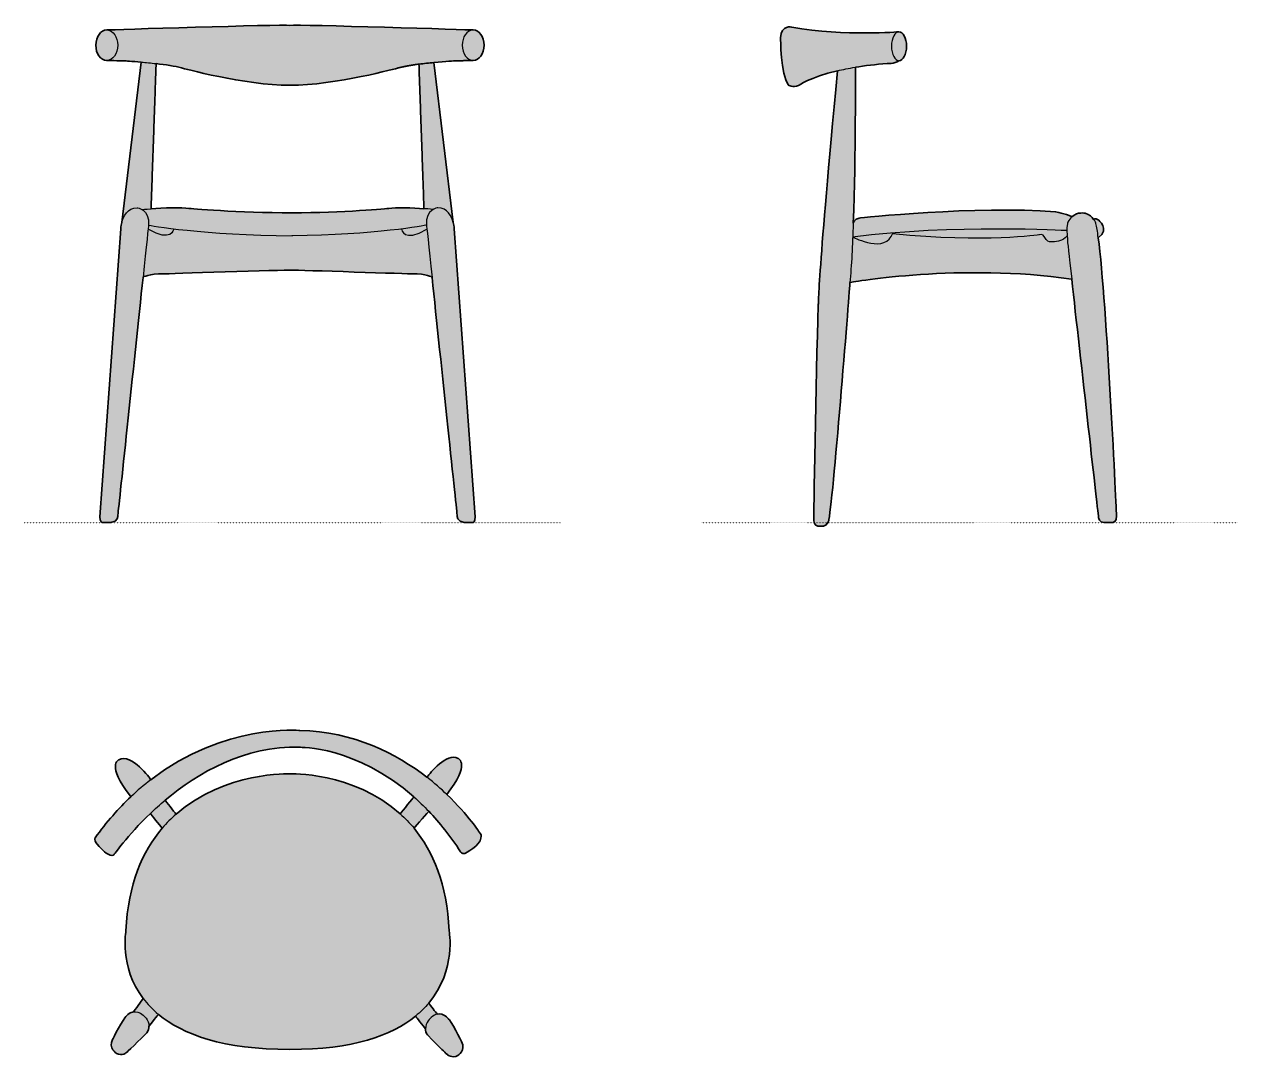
# Model space of a CAD drawing. Header units: millimetres. Extents: x 0 to 1779, y -786 to 730.
import ezdxf

# ---------------------------------------------------------------- set-up
doc = ezdxf.new("R2010")
doc.units = ezdxf.units.MM
doc.linetypes.add('Dots', pattern=[1, 0, -1])
doc.layers.add('Blocks', color=7, linetype='Continuous')
doc.layers.add('Blocks$Fill', color=7, linetype='Continuous', true_color=0xffffff)
for name, color, linetype, lineweight, true_color in [('Blocks$Inner', 7, 'Continuous', 25, 0x007f00), ('Blocks$Outline', 7, 'Continuous', 35, 0xff3f3f), ('Groud', 7, 'Dots', 25, 0x243775)]:
    doc.layers.add(name, color=color, linetype=linetype, lineweight=lineweight, true_color=true_color)

# ---------------------------------------------------------------- blocks, each defined once
blk = doc.blocks.new('CH20 Top')
at = {"layer": 'Blocks$Fill'}
h = blk.add_hatch(color=256, dxfattribs=at)
h.paths.add_polyline_path([(-4.5, -197.3), (12.3, -197.1), (28.4, -196.5), (43.7, -195.4), (51, -194.7), (58.2, -193.9), (65.2, -192.9), (72, -191.9), (78.6, -190.8), (85, -189.5), (91.3, -188.2), (97.4, -186.8), (103.3, -185.3), (109, -183.7), (114.6, -182), (120, -180.2), (125.2, -178.4), (130.3, -176.5), (135.2, -174.5), (140, -172.5), (144.6, -170.3), (149, -168.2), (153.3, -165.9), (157.5, -163.6), (161.5, -161.3), (165.3, -158.9), (169.1, -156.4), (172.6, -153.9), (176.1, -151.3), (179.4, -148.7), (179.9, -149.4), (179.9, -149.4), (179.9, -149.4), (179.9, -149.4), (179.9, -149.4), (180, -149.5), (180.4, -150), (181.8, -151.7), (186.1, -157), (190.8, -162.9), (192.7, -165.3), (193.4, -166.2), (193.9, -166.9), (194.2, -167.3), (194.2, -167.8), (194.3, -168.3), (194.3, -168.9), (194.4, -169.4), (194.5, -170), (194.6, -170.5), (194.7, -171.1), (194.9, -171.6), (195.1, -172.2), (195.3, -172.7), (195.5, -173.3), (195.8, -173.9), (196, -174.4), (196.3, -175), (196.7, -175.6), (197, -176.2), (218, -197.3), (220.4, -199.7), (222.4, -201.5), (224.3, -203.2), (226.4, -205), (226.4, -205), (226.4, -205), (226.4, -205), (226.4, -205), (226.5, -205), (226.6, -205.1), (226.7, -205.2), (226.9, -205.3), (227.1, -205.5), (227.3, -205.7), (227.6, -205.8), (227.9, -206), (228.2, -206.2), (228.6, -206.5), (229, -206.7), (229.4, -206.9), (229.9, -207.1), (230.1, -207.2), (230.3, -207.3), (230.6, -207.4), (230.8, -207.4), (231.1, -207.5), (231.4, -207.6), (231.6, -207.7), (231.9, -207.8), (232.2, -207.8), (232.5, -207.9), (232.8, -208), (233.1, -208), (233.4, -208.1), (233.7, -208.1), (234, -208.1), (234.3, -208.2), (234.7, -208.2), (235, -208.2), (235.3, -208.2), (235.7, -208.2), (236, -208.2), (236.4, -208.1), (236.7, -208.1), (237.1, -208), (237.4, -208), (237.8, -207.9), (238.2, -207.8), (238.5, -207.7), (238.9, -207.6), (239.3, -207.5), (239.7, -207.3), (240.1, -207.2), (240.4, -207), (240.8, -206.8), (241.2, -206.6), (241.6, -206.4), (241.6, -206.4), (241.6, -206.4), (241.6, -206.4), (241.7, -206.4), (241.8, -206.3), (241.9, -206.2), (242.1, -206.1), (242.4, -205.9), (242.7, -205.6), (243.1, -205.4), (243.4, -205), (243.8, -204.7), (244.3, -204.3), (244.7, -203.8), (245.2, -203.3), (245.4, -203.1), (245.6, -202.8), (245.8, -202.5), (246.1, -202.3), (246.3, -202), (246.5, -201.7), (246.7, -201.3), (246.9, -201), (247.1, -200.7), (247.3, -200.3), (247.5, -200), (247.7, -199.6), (247.9, -199.3), (248.1, -198.9), (248.2, -198.5), (248.4, -198.1), (248.5, -197.7), (248.7, -197.3), (248.8, -196.8), (248.9, -196.4), (249, -196), (249, -195.5), (249.1, -195.3), (249.1, -195.1), (249.1, -194.8), (249.2, -194.6), (249.2, -194.3), (249.2, -194.1), (249.2, -193.9), (249.2, -193.6), (249.2, -193.4), (249.2, -193.1), (249.2, -192.9), (249.2, -192.6), (249.2, -192.4), (249.1, -192.1), (249.1, -191.9), (249.1, -191.6), (249, -191.3), (249, -191.1), (248.9, -190.8), (248.9, -190.5), (248.8, -190.3), (248.8, -190), (248.7, -189.7), (248.6, -189.4), (248.5, -189.2), (248.4, -188.9), (248.2, -188.3), (248, -187.7), (247.8, -187.1), (247.5, -186.6), (247.2, -186), (247.2, -186), (247.2, -185.9), (247.2, -185.9), (247.1, -185.9), (247, -185.6), (246.5, -184.6), (244.5, -180.9), (238.5, -169.6), (235.1, -163.5), (231.9, -158.1), (230.6, -155.9), (229.9, -155), (229.4, -154.2), (229.1, -153.8), (228.9, -153.5), (228.6, -153.2), (228.5, -153.1), (228.4, -153), (228.3, -152.9), (228.2, -152.8), (228.2, -152.8), (228.1, -152.7), (228.1, -152.7), (228, -152.6), (228, -152.6), (227.9, -152.6), (227.9, -152.5), (227.9, -152.5), (227.8, -152.5), (227.8, -152.5), (227.8, -152.5), (227.7, -152.5), (227.7, -152.5), (227.7, -152.5), (227.7, -152.4), (227.7, -152.4), (227.7, -152.4), (227.4, -152.1), (227.1, -151.7), (226.8, -151.4), (226.6, -151.1), (226.3, -150.8), (225.9, -150.5), (225.6, -150.2), (225.2, -149.8), (224.8, -149.5), (224.3, -149.1), (223.8, -148.7), (223.3, -148.4), (222.8, -148), (222.2, -147.6), (221.9, -147.5), (221.6, -147.3), (221.3, -147.1), (221, -147), (220.7, -146.8), (220.3, -146.7), (220, -146.5), (219.7, -146.4), (219.3, -146.3), (219, -146.1), (218.6, -146), (218.3, -145.9), (217.9, -145.8), (217.5, -145.7), (217.1, -145.6), (216.8, -145.6), (216.4, -145.5), (216, -145.5), (215.6, -145.4), (215.2, -145.4), (214.8, -145.4), (214.3, -145.4), (213.9, -145.4), (213.5, -145.4), (213.1, -145.4), (212.6, -145.5), (212.2, -145.5), (211.7, -145.6), (211.1, -145), (211, -145), (211, -144.9), (210.7, -144.6), (210.2, -144.1), (208.9, -142.4), (205.3, -137.9), (198.9, -129.6), (200.8, -127.3), (202.6, -125), (204.4, -122.7), (206, -120.4), (207.6, -118.1), (209.1, -115.7), (210.6, -113.4), (212, -111), (213.3, -108.7), (214.6, -106.4), (215.8, -104), (216.9, -101.7), (218, -99.4), (219, -97.1), (220, -94.8), (220.9, -92.5), (221.7, -90.2), (222.6, -87.9), (224, -83.4), (225.3, -79), (226.4, -74.6), (227.3, -70.4), (228.1, -66.2), (228.8, -62.2), (229.3, -58.3), (229.6, -54.5), (229.9, -50.9), (230.1, -47.5), (230.2, -44.2), (230.2, -41.2), (230.2, -38.3), (230.1, -35.7), (230, -33.3), (229.8, -31.1), (229.6, -29.2), (229.3, -26.1), (229, -24.2), (228.9, -23.7), (228.9, -23.6), (228.9, -23.6), (228.9, -23.5), (228.9, -23.5), (228.1, -10.9), (227.6, -4.8), (227, 1.2), (226.2, 7.1), (225.4, 12.9), (224.5, 18.5), (223.5, 24.1), (222.4, 29.5), (221.2, 34.9), (220, 40.1), (218.6, 45.2), (217.2, 50.2), (215.7, 55.1), (214.1, 59.9), (212.5, 64.6), (210.7, 69.2), (208.9, 73.7), (207.1, 78.1), (205.1, 82.4), (203.1, 86.7), (201.1, 90.8), (199, 94.8), (196.8, 98.7), (194.5, 102.5), (192.2, 106.3), (189.9, 109.9), (187.5, 113.5), (185, 116.9), (182.5, 120.3), (180, 123.6), (177.4, 126.8), (189.4, 140.5), (196, 148.2), (198.1, 150.6), (198.7, 151.3), (198.8, 151.4), (198.9, 151.5), (198.9, 151.5), (198.9, 151.5), (198.9, 151.5), (199, 151.6), (204.9, 145.2), (210.9, 138.6), (216.8, 131.6), (222.6, 124.4), (228.4, 116.8), (234.2, 108.9), (239.9, 100.8), (245.6, 92.3), (245.6, 92.3), (245.6, 92.3), (245.6, 92.3), (245.6, 92.2), (245.6, 92.2), (245.6, 92.2), (245.7, 92.1), (245.7, 92), (245.8, 91.9), (245.9, 91.8), (246, 91.7), (246.1, 91.6), (246.2, 91.4), (246.3, 91.3), (246.4, 91.1), (246.5, 91.1), (246.6, 91), (246.7, 90.9), (246.7, 90.8), (246.8, 90.8), (246.9, 90.7), (247, 90.6), (247.1, 90.5), (247.2, 90.5), (247.3, 90.4), (247.4, 90.3), (247.5, 90.2), (247.6, 90.2), (247.7, 90.1), (247.8, 90), (248, 90), (248.1, 89.9), (248.2, 89.9), (248.3, 89.8), (248.5, 89.8), (248.6, 89.7), (248.8, 89.7), (248.9, 89.6), (249.1, 89.6), (249.2, 89.6), (249.4, 89.5), (249.5, 89.5), (249.7, 89.5), (249.8, 89.5), (250, 89.5), (250.2, 89.5), (250.4, 89.5), (250.5, 89.5), (250.7, 89.5), (250.9, 89.5), (251.1, 89.6), (251.3, 89.6), (251.5, 89.6), (251.7, 89.7), (251.9, 89.7), (251.9, 89.7), (251.9, 89.7), (251.9, 89.7), (252, 89.8), (252.2, 89.9), (252.9, 90.3), (255.5, 91.8), (257.3, 92.8), (259.3, 94.1), (261.4, 95.5), (263.6, 97.1), (264.6, 97.9), (265.7, 98.7), (266.8, 99.6), (267.8, 100.5), (268.8, 101.5), (269.8, 102.4), (270.3, 102.9), (270.7, 103.4), (271.1, 103.9), (271.6, 104.4), (272, 104.9), (272.4, 105.4), (272.7, 105.9), (273.1, 106.4), (273.4, 106.9), (273.7, 107.4), (273.8, 107.6), (274, 107.9), (274.1, 108.1), (274.2, 108.4), (274.3, 108.6), (274.4, 108.9), (274.5, 109.1), (274.6, 109.4), (274.7, 109.6), (274.8, 109.9), (274.9, 110.1), (274.9, 110.4), (275, 110.7), (275.1, 110.9), (275.1, 111.2), (275.1, 111.4), (275.2, 111.7), (275.2, 111.9), (275.2, 112.2), (275.2, 112.4), (275.2, 112.4), (275.2, 112.4), (275.2, 112.4), (275.2, 112.4), (275.2, 112.5), (275.3, 112.5), (275.3, 112.6), (275.4, 112.6), (275.4, 112.7), (275.5, 112.9), (275.5, 113), (275.6, 113.1), (275.6, 113.1), (275.6, 113.2), (275.7, 113.3), (275.7, 113.4), (275.7, 113.5), (275.8, 113.6), (275.8, 113.7), (275.8, 113.8), (275.9, 113.9), (275.9, 114), (275.9, 114.1), (275.9, 114.2), (276, 114.3), (276, 114.4), (276, 114.5), (276, 114.7), (276, 114.8), (276, 114.9), (276, 115.1), (276, 115.2), (276, 115.4), (276, 115.5), (276, 115.7), (276, 115.8), (276, 116), (275.9, 116.1), (275.9, 116.3), (275.9, 116.4), (275.8, 116.6), (275.8, 116.8), (275.7, 116.9), (275.7, 117.1), (275.6, 117.3), (275.5, 117.5), (275.5, 117.6), (275.4, 117.8), (275.3, 118), (275.2, 118.2), (275.1, 118.4), (275, 118.6), (274.9, 118.8), (274.7, 119), (274.6, 119.2), (274.4, 119.4), (274.3, 119.6), (274.1, 119.8), (273.9, 120), (273.9, 120), (273.9, 120), (273.9, 120), (273.9, 120.1), (273.8, 120.3), (273.2, 121.2), (270.9, 124.5), (267, 129.8), (261.7, 136.8), (254.9, 145.2), (246.6, 154.7), (241.9, 159.9), (236.8, 165.2), (231.4, 170.7), (225.6, 176.3), (228.7, 180.5), (231.6, 184.4), (234.1, 188.1), (236.4, 191.6), (238.4, 194.9), (240.2, 198), (241, 199.5), (241.7, 200.9), (242.4, 202.3), (243, 203.7), (243.6, 205), (244.1, 206.2), (244.6, 207.4), (245, 208.6), (245.4, 209.7), (245.7, 210.8), (246, 211.9), (246.3, 212.9), (246.5, 213.9), (246.7, 214.8), (246.8, 215.7), (246.9, 216.5), (247, 217.4), (247, 217.8), (247.1, 218.2), (247.1, 218.5), (247.1, 218.9), (247.1, 219.3), (247.1, 219.6), (247, 220), (247, 220.3), (247, 220.6), (247, 221), (246.9, 221.3), (246.9, 221.6), (246.8, 221.9), (246.8, 222.2), (246.7, 222.5), (246.7, 222.7), (246.6, 223), (246.5, 223.3), (246.4, 223.5), (246.4, 223.8), (246.3, 224), (246.2, 224.3), (246.1, 224.5), (246, 224.7), (245.9, 224.9), (245.8, 225.1), (245.7, 225.3), (245.6, 225.5), (245.5, 225.7), (245.4, 225.9), (245.3, 226.1), (245.2, 226.2), (245.1, 226.4), (245, 226.5), (244.8, 226.7), (244.7, 226.8), (244.6, 227), (244.5, 227.1), (244.4, 227.2), (244.3, 227.4), (244.2, 227.5), (244.1, 227.6), (244, 227.7), (243.8, 227.8), (243.7, 227.9), (243.6, 228), (243.4, 228.2), (243.2, 228.3), (243.1, 228.5), (242.9, 228.6), (242.7, 228.7), (242.6, 228.8), (242.5, 228.8), (242.4, 228.9), (242.3, 228.9), (242.2, 228.9), (242.2, 229), (242.2, 229), (242.2, 229), (242.2, 229), (241.8, 229.2), (241.4, 229.4), (240.9, 229.6), (240.5, 229.7), (240.1, 229.9), (239.7, 230), (239.3, 230.2), (238.9, 230.3), (238.5, 230.4), (238.1, 230.5), (237.6, 230.5), (237.2, 230.6), (236.8, 230.7), (236.4, 230.7), (235.9, 230.7), (235.5, 230.7), (235.1, 230.7), (234.6, 230.7), (234.2, 230.7), (233.8, 230.7), (233.3, 230.6), (232.9, 230.6), (232.5, 230.5), (232, 230.5), (231.6, 230.4), (231.2, 230.3), (230.7, 230.2), (230.3, 230.1), (229.8, 229.9), (229.4, 229.8), (229, 229.7), (228.5, 229.5), (227.6, 229.2), (226.7, 228.8), (225.9, 228.5), (225, 228), (224.1, 227.6), (223.2, 227.1), (222.4, 226.6), (221.5, 226.1), (220.6, 225.5), (219.8, 225), (218.9, 224.4), (218, 223.8), (216.4, 222.5), (214.7, 221.2), (213.1, 219.8), (211.5, 218.4), (210, 216.9), (208.5, 215.5), (205.7, 212.6), (203.2, 209.8), (201, 207.2), (199.1, 204.9), (197.5, 202.9), (196.4, 201.5), (187.9, 207.9), (178.9, 214.2), (169.5, 220.4), (159.7, 226.5), (154.7, 229.4), (149.5, 232.3), (144.2, 235.1), (138.8, 237.9), (133.4, 240.6), (127.8, 243.1), (122.1, 245.7), (116.3, 248.1), (110.4, 250.4), (104.4, 252.6), (98.3, 254.7), (92.1, 256.7), (85.8, 258.6), (79.4, 260.4), (72.9, 262), (66.3, 263.5), (59.6, 264.8), (52.8, 266), (45.8, 267.1), (38.8, 268), (31.7, 268.8), (24.5, 269.3), (17.2, 269.7), (9.8, 270), (9.8, 270), (9.8, 270), (9.7, 270), (9.5, 270), (8.5, 270.1), (4.9, 270.3), (-1.1, 270.4), (-9.1, 270.4), (-13.8, 270.3), (-19, 270), (-24.7, 269.6), (-30.7, 269.1), (-37.2, 268.4), (-44, 267.5), (-51.2, 266.4), (-58.8, 265.1), (-66.6, 263.6), (-74.8, 261.8), (-83.2, 259.7), (-91.9, 257.3), (-100.8, 254.5), (-109.9, 251.5), (-119.2, 248.1), (-128.7, 244.3), (-138.4, 240.1), (-148.2, 235.4), (-158.1, 230.4), (-168, 224.9), (-178.1, 218.9), (-188.2, 212.4), (-198.4, 205.4), (-208.5, 197.9), (-208.9, 198.5), (-208.9, 198.5), (-208.9, 198.5), (-208.9, 198.5), (-209, 198.6), (-209.2, 198.9), (-210.1, 200.1), (-211.6, 202), (-213.5, 204.4), (-215.9, 207.2), (-218.7, 210.3), (-220.2, 211.9), (-221.7, 213.5), (-223.4, 215.1), (-225.1, 216.8), (-226.9, 218.3), (-228.7, 219.8), (-230.5, 221.3), (-231.5, 222), (-232.4, 222.7), (-233.4, 223.3), (-234.4, 224), (-235.3, 224.6), (-236.3, 225.2), (-237.3, 225.7), (-238.3, 226.2), (-239.3, 226.7), (-240.2, 227.1), (-240.7, 227.3), (-241.2, 227.5), (-241.7, 227.7), (-242.2, 227.8), (-242.7, 228), (-243.2, 228.2), (-243.7, 228.3), (-244.2, 228.4), (-244.7, 228.5), (-245.2, 228.6), (-245.7, 228.7), (-246.1, 228.8), (-246.6, 228.8), (-247.1, 228.9), (-247.6, 228.9), (-248.1, 228.9), (-248.6, 229), (-249, 228.9), (-249.5, 228.9), (-250, 228.9), (-250.5, 228.8), (-250.9, 228.8), (-251.4, 228.7), (-251.9, 228.6), (-252.4, 228.5), (-252.8, 228.3), (-253.3, 228.2), (-253.7, 228), (-254.2, 227.8), (-254.6, 227.6), (-255.1, 227.4), (-255.5, 227.2), (-255.5, 227.2), (-255.5, 227.2), (-255.6, 227.2), (-255.6, 227.2), (-255.7, 227.1), (-255.7, 227.1), (-255.9, 227), (-256, 227), (-256.1, 226.9), (-256.3, 226.8), (-256.5, 226.7), (-256.6, 226.5), (-256.8, 226.4), (-257, 226.2), (-257.1, 226.1), (-257.3, 226), (-257.4, 225.9), (-257.5, 225.8), (-257.6, 225.7), (-257.7, 225.6), (-257.8, 225.4), (-257.9, 225.3), (-258, 225.2), (-258.1, 225), (-258.3, 224.9), (-258.4, 224.7), (-258.5, 224.6), (-258.6, 224.4), (-258.7, 224.2), (-258.8, 224.1), (-258.9, 223.9), (-259, 223.7), (-259.1, 223.5), (-259.2, 223.3), (-259.3, 223.1), (-259.4, 222.9), (-259.5, 222.6), (-259.6, 222.4), (-259.7, 222.2), (-259.8, 221.9), (-259.8, 221.7), (-259.9, 221.4), (-260, 221.2), (-260.1, 220.9), (-260.1, 220.6), (-260.2, 220.3), (-260.2, 220), (-260.3, 219.7), (-260.3, 219.4), (-260.4, 219.1), (-260.4, 218.8), (-260.4, 218.4), (-260.4, 218.1), (-260.4, 217.7), (-260.5, 217.4), (-260.5, 217), (-260.4, 216.6), (-260.4, 216.2), (-260.4, 215.9), (-260.4, 215.5), (-260.3, 214.6), (-260.2, 213.7), (-260, 212.8), (-259.8, 211.9), (-259.6, 210.9), (-259.4, 209.9), (-259.1, 208.8), (-258.7, 207.7), (-258.3, 206.6), (-257.9, 205.4), (-257.4, 204.2), (-256.8, 202.9), (-256.3, 201.6), (-255.6, 200.2), (-254.9, 198.8), (-254.2, 197.4), (-253.4, 195.9), (-251.5, 192.7), (-249.5, 189.4), (-247.2, 185.8), (-244.6, 182.1), (-241.7, 178.1), (-238.5, 173.9), (-237.7, 173), (-244.5, 166.5), (-251.2, 159.6), (-257.8, 152.6), (-264.4, 145.2), (-271, 137.5), (-277.5, 129.5), (-283.9, 121.2), (-290.2, 112.6), (-290.2, 112.6), (-290.2, 112.6), (-290.2, 112.6), (-290.2, 112.5), (-290.3, 112.5), (-290.3, 112.5), (-290.3, 112.5), (-290.3, 112.4), (-290.3, 112.4), (-290.3, 112.3), (-290.3, 112.2), (-290.4, 112.2), (-290.4, 112.1), (-290.4, 112), (-290.4, 111.9), (-290.4, 111.8), (-290.4, 111.7), (-290.5, 111.5), (-290.5, 111.4), (-290.5, 111.3), (-290.5, 111.1), (-290.5, 110.9), (-290.5, 110.8), (-290.5, 110.6), (-290.4, 110.4), (-290.4, 110.2), (-290.4, 110), (-290.3, 109.8), (-290.3, 109.6), (-290.3, 109.4), (-290.2, 109.2), (-290.1, 108.9), (-290.1, 108.7), (-290, 108.4), (-289.9, 108.2), (-289.8, 107.9), (-289.7, 107.6), (-289.6, 107.3), (-289.4, 107), (-289.3, 106.7), (-289.1, 106.4), (-289, 106.1), (-288.8, 105.7), (-288.6, 105.4), (-288.4, 105.1), (-288.2, 104.7), (-287.7, 104), (-287.2, 103.2), (-286.6, 102.4), (-285.9, 101.6), (-285.2, 100.7), (-284.4, 99.8), (-283.5, 98.9), (-282.5, 97.9), (-281.5, 96.9), (-280.4, 95.9), (-280.4, 95.9), (-280.4, 95.9), (-280.3, 95.8), (-280.3, 95.8), (-280.2, 95.7), (-279.8, 95.4), (-278.4, 94.1), (-277.4, 93.3), (-276.3, 92.3), (-275, 91.4), (-274.4, 90.9), (-273.7, 90.4), (-273, 90), (-272.3, 89.5), (-271.6, 89.1), (-270.8, 88.6), (-270.1, 88.3), (-269.8, 88.1), (-269.4, 87.9), (-269, 87.7), (-268.7, 87.6), (-268.3, 87.5), (-268, 87.3), (-267.6, 87.2), (-267.3, 87.1), (-266.9, 87), (-266.8, 87), (-266.6, 86.9), (-266.4, 86.9), (-266.3, 86.9), (-266.1, 86.8), (-265.9, 86.8), (-265.8, 86.8), (-265.6, 86.8), (-265.4, 86.8), (-265.3, 86.8), (-265.1, 86.8), (-265, 86.8), (-264.8, 86.8), (-264.7, 86.8), (-264.5, 86.8), (-264.4, 86.8), (-264.2, 86.8), (-264.1, 86.9), (-264, 86.9), (-263.9, 86.9), (-263.9, 86.9), (-263.8, 86.9), (-263.7, 86.9), (-263.7, 87), (-263.6, 87), (-263.5, 87), (-263.5, 87), (-263.4, 87.1), (-263.3, 87.1), (-263.3, 87.1), (-263.2, 87.2), (-263.1, 87.2), (-263.1, 87.2), (-263, 87.3), (-263, 87.3), (-263, 87.3), (-263, 87.3), (-262.9, 87.3), (-262.8, 87.6), (-262.1, 88.5), (-259.4, 92.2), (-255, 98), (-249, 105.6), (-241.3, 114.7), (-232.1, 125.1), (-221.3, 136.5), (-215.4, 142.4), (-209.1, 148.5), (-208.6, 147.9), (-208.6, 147.9), (-208.6, 147.9), (-208.6, 147.9), (-208.6, 147.8), (-208.5, 147.7), (-208, 147.1), (-206.4, 145.1), (-201.4, 138.7), (-192.5, 127.4), (-191.9, 126.8), (-194.6, 123.5), (-197.2, 120.2), (-199.8, 116.9), (-202.3, 113.4), (-204.8, 109.8), (-207.2, 106.2), (-209.6, 102.5), (-211.9, 98.6), (-214.1, 94.7), (-216.3, 90.7), (-218.4, 86.6), (-220.5, 82.4), (-222.5, 78.1), (-224.4, 73.7), (-226.3, 69.2), (-228, 64.6), (-229.7, 59.9), (-231.4, 55.1), (-232.9, 50.2), (-234.4, 45.2), (-235.8, 40), (-237, 34.8), (-238.3, 29.5), (-239.4, 24), (-240.4, 18.5), (-241.3, 12.8), (-242.2, 7.1), (-242.9, 1.2), (-243.6, -4.8), (-244.1, -11), (-244.6, -17.2), (-244.9, -23.5), (-244.9, -23.5), (-244.9, -23.6), (-244.9, -23.6), (-245, -23.7), (-245, -24.1), (-245.3, -25.9), (-245.6, -28.7), (-246, -32.4), (-246.1, -34.7), (-246.2, -37.1), (-246.3, -39.7), (-246.3, -42.5), (-246.2, -45.6), (-246.1, -48.7), (-245.9, -52.1), (-245.6, -55.5), (-245.2, -59.2), (-244.7, -62.9), (-244, -66.8), (-243.2, -70.7), (-242.3, -74.8), (-241.2, -79), (-240, -83.2), (-238.5, -87.5), (-237.8, -89.7), (-236.9, -91.8), (-236, -94), (-235.1, -96.2), (-234.1, -98.4), (-233.1, -100.7), (-232, -102.9), (-230.8, -105.1), (-229.6, -107.3), (-228.4, -109.6), (-227.1, -111.8), (-225.7, -114), (-224.2, -116.3), (-222.7, -118.5), (-221.1, -120.7), (-219.5, -122.9), (-226.8, -132.9), (-231.2, -138.8), (-232.9, -141), (-233.6, -141.8), (-233.9, -142.1), (-234, -142.2), (-234.1, -142.3), (-234.4, -142.4), (-234.7, -142.4), (-235, -142.5), (-235.3, -142.6), (-235.6, -142.7), (-235.9, -142.8), (-236.2, -142.8), (-236.5, -142.9), (-236.7, -143), (-237, -143.2), (-237.3, -143.3), (-237.6, -143.4), (-238.1, -143.6), (-238.6, -143.9), (-239.1, -144.1), (-239.6, -144.4), (-240, -144.7), (-240.5, -145), (-240.9, -145.3), (-241.3, -145.6), (-241.7, -145.9), (-242.1, -146.2), (-242.4, -146.5), (-242.7, -146.8), (-243, -147.1), (-243.3, -147.3), (-243.8, -147.8), (-244.3, -148.3), (-244.6, -148.7), (-244.8, -148.9), (-245, -149.1), (-245, -149.2), (-245, -149.2), (-245, -149.2), (-245, -149.2), (-245, -149.2), (-245.1, -149.2), (-245.1, -149.2), (-245.1, -149.2), (-245.2, -149.3), (-245.2, -149.3), (-245.3, -149.3), (-245.3, -149.3), (-245.3, -149.4), (-245.4, -149.4), (-245.4, -149.4), (-245.5, -149.5), (-245.5, -149.5), (-245.6, -149.6), (-245.7, -149.7), (-245.8, -149.9), (-245.9, -150), (-246.2, -150.3), (-246.4, -150.6), (-246.7, -150.9), (-247.2, -151.7), (-247.9, -152.7), (-249.2, -154.9), (-252.4, -160.2), (-255.8, -166.3), (-261.8, -177.6), (-263.8, -181.3), (-264.3, -182.3), (-264.4, -182.6), (-264.5, -182.7), (-264.5, -182.7), (-264.5, -182.7), (-264.5, -182.7), (-264.8, -183.3), (-265.1, -183.9), (-265.3, -184.5), (-265.5, -185), (-265.7, -185.6), (-265.8, -185.9), (-265.9, -186.2), (-266, -186.4), (-266.1, -186.7), (-266.1, -187), (-266.2, -187.3), (-266.2, -187.5), (-266.3, -187.8), (-266.3, -188.1), (-266.4, -188.3), (-266.4, -188.6), (-266.4, -188.8), (-266.5, -189.1), (-266.5, -189.4), (-266.5, -189.6), (-266.5, -189.9), (-266.5, -190.1), (-266.5, -190.4), (-266.5, -190.6), (-266.5, -190.8), (-266.5, -191.1), (-266.5, -191.3), (-266.4, -191.6), (-266.4, -191.8), (-266.4, -192), (-266.4, -192.2), (-266.3, -192.7), (-266.2, -193.1), (-266.1, -193.6), (-266, -194), (-265.8, -194.4), (-265.7, -194.8), (-265.5, -195.2), (-265.4, -195.6), (-265.2, -196), (-265, -196.4), (-264.8, -196.7), (-264.6, -197.1), (-264.4, -197.4), (-264.2, -197.8), (-264, -198.1), (-263.8, -198.4), (-263.6, -198.7), (-263.4, -199), (-263.1, -199.3), (-262.9, -199.6), (-262.7, -199.8), (-262.5, -200.1), (-262, -200.6), (-261.6, -201), (-261.2, -201.4), (-260.7, -201.8), (-260.4, -202.1), (-260, -202.4), (-259.7, -202.6), (-259.4, -202.8), (-259.2, -203), (-259.1, -203.1), (-259, -203.1), (-258.9, -203.2), (-258.9, -203.2), (-258.9, -203.2), (-258.9, -203.2), (-258.5, -203.4), (-258.1, -203.6), (-257.8, -203.8), (-257.4, -203.9), (-257, -204.1), (-256.6, -204.2), (-256.2, -204.3), (-255.8, -204.4), (-255.5, -204.5), (-255.1, -204.6), (-254.7, -204.7), (-254.4, -204.8), (-254, -204.8), (-253.7, -204.9), (-253.3, -204.9), (-253, -204.9), (-252.6, -204.9), (-252.3, -204.9), (-252, -204.9), (-251.6, -204.9), (-251.3, -204.9), (-251, -204.8), (-250.7, -204.8), (-250.4, -204.8), (-250.1, -204.7), (-249.8, -204.6), (-249.5, -204.6), (-249.2, -204.5), (-248.9, -204.4), (-248.7, -204.4), (-248.4, -204.3), (-248.1, -204.2), (-247.9, -204.1), (-247.6, -204), (-247.4, -203.9), (-247.2, -203.8), (-246.7, -203.6), (-246.3, -203.4), (-245.9, -203.2), (-245.5, -203), (-245.2, -202.8), (-244.9, -202.6), (-244.6, -202.4), (-244.4, -202.2), (-244.2, -202.1), (-244, -202), (-243.9, -201.8), (-243.8, -201.8), (-243.7, -201.7), (-243.7, -201.7), (-243.7, -201.7), (-243.7, -201.7), (-243.7, -201.7), (-243.6, -201.6), (-243.4, -201.4), (-242.9, -200.9), (-241.5, -199.7), (-237.8, -196.1), (-227.8, -186.3), (-218.5, -177), (-215.5, -174), (-214.6, -173.2), (-214.4, -173), (-214.3, -172.9), (-214.3, -172.9), (-214.3, -172.9), (-214.3, -172.9), (-214, -172.3), (-213.6, -171.7), (-213.3, -171), (-213, -170.4), (-212.8, -169.9), (-212.5, -169.3), (-212.3, -168.7), (-212.1, -168.1), (-211.9, -167.5), (-211.8, -167), (-211.7, -166.4), (-211.5, -165.9), (-211.5, -165.3), (-211.4, -164.8), (-211.3, -164.2), (-211.3, -163.7), (-211.2, -163.7), (-210.7, -163), (-210, -162), (-208.1, -159.6), (-203.4, -153.7), (-199.1, -148.4), (-197.7, -146.7), (-197.3, -146.3), (-197.2, -146.2), (-197.2, -146.1), (-197.2, -146.1), (-197.2, -146.1), (-197.2, -146.1), (-197.2, -146.1), (-193.8, -148.8), (-190.3, -151.5), (-186.7, -154.1), (-182.8, -156.7), (-178.9, -159.2), (-174.7, -161.7), (-170.5, -164.1), (-166, -166.5), (-161.4, -168.8), (-156.6, -171), (-151.7, -173.2), (-146.6, -175.3), (-141.3, -177.3), (-135.8, -179.2), (-130.2, -181.1), (-124.4, -182.9), (-118.4, -184.5), (-112.2, -186.1), (-105.8, -187.6), (-99.2, -189), (-92.4, -190.3), (-85.5, -191.6), (-78.3, -192.6), (-71, -193.6), (-63.4, -194.5), (-55.6, -195.3), (-39.4, -196.4), (-22.4, -197.1)], flags=0)
h.paths.add_polyline_path([(-4.5, 206.5), (-4.5, 206.5), (-4.5, 206.5), (-4.6, 206.5), (-4.8, 206.5), (-5.6, 206.5), (-8.7, 206.5), (-13.8, 206.4), (-20.5, 206.1), (-28.8, 205.5), (-38.4, 204.4), (-43.7, 203.7), (-49.2, 202.8), (-55, 201.8), (-61, 200.6), (-67.3, 199.2), (-73.7, 197.6), (-80.3, 195.8), (-87.1, 193.8), (-93.9, 191.6), (-100.9, 189.1), (-107.9, 186.3), (-115, 183.3), (-122.2, 179.9), (-129.3, 176.3), (-132.9, 174.4), (-136.5, 172.4), (-140.1, 170.3), (-143.6, 168.1), (-147.2, 165.9), (-150.7, 163.5), (-154.2, 161.1), (-157.7, 158.6), (-161.1, 156), (-164.6, 153.3), (-168, 150.5), (-171.4, 147.6), (-171.7, 147.9), (-180.1, 158.5), (-184.9, 164.5), (-186.4, 166.5), (-186.8, 167), (-186.9, 167.1), (-187, 167.2), (-187, 167.2), (-187, 167.2), (-187, 167.2), (-187.5, 167.9), (-178.2, 175.4), (-168.5, 182.9), (-158.4, 190.2), (-147.7, 197.4), (-142.3, 200.8), (-136.7, 204.2), (-131, 207.6), (-125.2, 210.8), (-119.4, 214), (-113.4, 217), (-107.3, 219.9), (-101.1, 222.7), (-94.8, 225.4), (-88.5, 228), (-82, 230.4), (-75.5, 232.7), (-68.8, 234.8), (-62.1, 236.7), (-55.3, 238.5), (-48.4, 240.1), (-41.4, 241.5), (-34.3, 242.7), (-27.1, 243.7), (-19.9, 244.5), (-12.6, 245), (-5.2, 245.4), (2.3, 245.5), (9.8, 245.4), (9.8, 245.4), (9.8, 245.4), (9.9, 245.4), (10, 245.4), (10.7, 245.4), (13.5, 245.3), (18, 245.1), (20.8, 244.9), (24, 244.6), (27.6, 244.2), (31.5, 243.6), (35.8, 243), (40.4, 242.2), (45.3, 241.2), (50.5, 240.1), (55.9, 238.7), (61.7, 237.2), (67.6, 235.4), (73.8, 233.4), (80.3, 231.2), (86.9, 228.7), (93.7, 225.9), (100.7, 222.8), (107.9, 219.4), (115.2, 215.7), (122.6, 211.7), (130.2, 207.3), (137.9, 202.5), (145.6, 197.4), (153.4, 191.8), (161.3, 185.9), (169.2, 179.5), (177.2, 172.7), (176.6, 172), (176.6, 172), (176.6, 172), (176.6, 172), (176.6, 171.9), (176.4, 171.8), (175.9, 171.1), (174, 168.7), (168, 161.4), (157.6, 148.5), (157.1, 147.9), (153.8, 150.8), (150.5, 153.6), (147.2, 156.3), (143.8, 158.9), (140.4, 161.4), (137, 163.8), (133.6, 166.1), (130.2, 168.4), (126.7, 170.5), (123.3, 172.6), (119.8, 174.6), (116.3, 176.5), (109.4, 180.1), (102.5, 183.4), (95.6, 186.4), (88.8, 189.2), (82, 191.6), (75.4, 193.9), (68.8, 195.9), (62.5, 197.7), (56.2, 199.2), (50.2, 200.6), (44.4, 201.8), (38.7, 202.8), (33.4, 203.7), (28.3, 204.4), (23.5, 205), (19, 205.5), (11, 206.1), (4.4, 206.4), (-0.4, 206.5), (-3.5, 206.5), (-4.2, 206.5), (-4.4, 206.5), (-4.5, 206.5), (-4.5, 206.5)], flags=0)
at = {"layer": 'Blocks$Inner'}
for points in [[(-208.5, 197.9), (-218.3, 190.4), (-228, 182.1), (-237.7, 173)], [(225.6, 176.3), (217, 184.5), (207.2, 193.1), (196.4, 201.5)], [(-209.1, 148.5), (-202.5, 154.9), (-195.2, 161.4), (-187.5, 167.9)], [(177.2, 172.7), (184.4, 166.3), (191.7, 159.2), (199, 151.6)], [(-171.4, 147.6), (-178.5, 141.3), (-185.4, 134.4), (-191.9, 126.8)], [(157.1, 147.9), (164.1, 141.6), (171, 134.6), (177.4, 126.8)], [(-219.5, -122.9), (-213.5, -130.9), (-206.1, -138.7), (-197.2, -146.1)], [(198.9, -129.6), (193.4, -136.2), (187, -142.6), (179.4, -148.7)]]:
    blk.add_open_spline(points, degree=3, dxfattribs=at)
for points, knots in [([(-234.1, -142.3), (-230, -141.6), (-225, -142.6), (-219.6, -147.4), (-219.6, -147.4), (-210.7, -153.6), (-211.3, -163.7)], [0.623159, 0.623159, 0.623159, 0.623159, 1, 1, 1, 1.78393, 1.78393, 1.78393, 1.78393]), ([(211.7, -145.6), (208.8, -146.2), (205.7, -147.7), (202.3, -150.7), (202.3, -150.7), (194, -157.8), (194.2, -167.3)], [0.76703, 0.76703, 0.76703, 0.76703, 1, 1, 1, 1.773403, 1.773403, 1.773403, 1.773403])]:
    blk.add_open_spline(points, degree=3, knots=knots, dxfattribs=at)
at = {"layer": 'Blocks$Outline'}
for points, degree in [([(9.8, 270), (9.8, 270), (-100.3, 281.1), (-208.5, 197.9)], 3), ([(196.4, 201.5), (152.1, 235.9), (89.3, 268.5), (9.8, 270)], 3), ([(-208.9, 198.5), (-208.9, 198.5), (-236.5, 237.6), (-255.5, 227.2)], 3), ([(-187.5, 167.9), (-139.4, 208.2), (-71, 248), (9.8, 245.4)], 3), ([(9.8, 245.4), (9.8, 245.4), (92.3, 247.7), (177.2, 172.7)], 3), ([(242.2, 229), (225.1, 238.3), (201.2, 208), (196.4, 201.5)], 3), ([(-255.5, 227.2), (-255.5, 227.2), (-274.3, 219.7), (-238.5, 173.9)], 3), ([(225.6, 176.3), (260.8, 221.6), (242.2, 229), (242.2, 229)], 3), ([(-208.5, 197.9), (-208.9, 198.5)], 1), ([(-4.5, 206.5), (-4.5, 206.5), (-99.7, 210.4), (-171.4, 147.6)], 3), ([(157.1, 147.9), (87.5, 210.3), (-4.5, 206.5), (-4.5, 206.5)], 3), ([(-237.7, 173), (-255.7, 156), (-273.4, 136), (-290.2, 112.6)], 3), ([(-238.5, 173.9), (-237.7, 173)], 1), ([(-187, 167.2), (-187.5, 167.9)], 1), ([(-171.7, 147.9), (-173.8, 150.5), (-187, 167.2), (-187, 167.2)], 3), ([(176.6, 172), (176.6, 172), (160, 151.5), (157.6, 148.5)], 3), ([(177.2, 172.7), (176.6, 172)], 1), ([(273.9, 120), (273.9, 120), (257.4, 146), (225.6, 176.3)], 3), ([(-263, 87.3), (-263, 87.3), (-243.5, 115.7), (-209.1, 148.5)], 3), ([(-209.1, 148.5), (-208.6, 147.9)], 1), ([(-208.6, 147.9), (-208.6, 147.9), (-194.8, 130.3), (-192.5, 127.4)], 3), ([(-171.4, 147.6), (-171.7, 147.9)], 1), ([(157.6, 148.5), (157.1, 147.9)], 1), ([(177.4, 126.8), (180.7, 130.5), (198.9, 151.5), (198.9, 151.5)], 3), ([(198.9, 151.5), (199, 151.6)], 1), ([(199, 151.6), (214.9, 135), (230.6, 115.4), (245.6, 92.3)], 3), ([(-191.9, 126.8), (-220.6, 93), (-241.8, 44.9), (-244.9, -23.5)], 3), ([(-192.5, 127.4), (-191.9, 126.8)], 1), ([(228.9, -23.5), (225.9, 44.9), (205.3, 93), (177.4, 126.8)], 3), ([(-290.2, 112.6), (-290.2, 112.6), (-292.9, 107.1), (-280.4, 95.9)], 3), ([(251.9, 89.7), (251.9, 89.7), (275.2, 101.7), (275.2, 112.4)], 3), ([(275.2, 112.4), (275.2, 112.4), (277.7, 115.6), (273.9, 120)], 3), ([(-280.4, 95.9), (-280.4, 95.9), (-268.4, 84.2), (-263, 87.3)], 3), ([(245.6, 92.3), (245.6, 92.3), (247.5, 88.5), (251.9, 89.7)], 3), ([(-244.9, -23.5), (-244.9, -23.5), (-255.2, -75.7), (-219.5, -122.9)], 3), ([(198.9, -129.6), (239.9, -80.8), (228.9, -23.5), (228.9, -23.5)], 3), ([(-219.5, -122.9), (-221.6, -125.8), (-232.1, -140.3), (-234.1, -142.3)], 3), ([(-234.1, -142.3), (-240.8, -143.5), (-245, -149.2), (-245, -149.2)], 3), ([(211.1, -145), (209.5, -143.5), (201.3, -132.7), (198.9, -129.6)], 3), ([(-245, -149.2), (-247.8, -150.2), (-264.5, -182.7), (-264.5, -182.7)], 3), ([(-211.2, -163.7), (-209.1, -160.6), (-197.2, -146.1), (-197.2, -146.1)], 3), ([(-197.2, -146.1), (-197.2, -146.1)], 1), ([(-197.2, -146.1), (-162, -175.3), (-102.4, -197.9), (-4.5, -197.3)], 3), ([(-4.5, -197.3), (87.5, -197.9), (144.9, -176.6), (179.4, -148.7)], 3), ([(179.4, -148.7), (179.9, -149.4)], 1), ([(179.9, -149.4), (179.9, -149.4), (191.7, -163.9), (193.9, -166.9)], 3), ([(211.7, -145.6), (211.1, -145)], 1), ([(227.7, -152.5), (227.7, -152.5), (221.3, -143.8), (211.7, -145.6)], 3), ([(247.2, -186), (247.2, -186), (230.5, -153.5), (227.7, -152.5)], 3), ([(-243.7, -201.7), (-240.5, -199.1), (-214.3, -172.9), (-214.3, -172.9)], 3), ([(-214.3, -172.9), (-212.3, -169.6), (-211.4, -166.5), (-211.3, -163.7)], 3), ([(-211.3, -163.7), (-211.2, -163.7)], 1), ([(193.9, -166.9), (194.2, -167.3)], 1), ([(194.2, -167.3), (194.3, -170.1), (195.1, -173.1), (197, -176.2)], 3), ([(197, -176.2), (220.3, -199.5), (220, -199.7), (226.4, -205)], 3), ([(-264.5, -182.7), (-271.2, -195.6), (-258.9, -203.2), (-258.9, -203.2)], 3), ([(241.6, -206.4), (241.6, -206.4), (253.9, -198.8), (247.2, -186)], 3), ([(-258.9, -203.2), (-250.4, -207.8), (-243.7, -201.7), (-243.7, -201.7)], 3), ([(226.4, -205), (226.4, -205), (233.1, -211.1), (241.6, -206.4)], 3)]:
    blk.add_open_spline(points, degree=degree, dxfattribs=at)
blk = doc.blocks.new('CH20 Side')
at = {"layer": 'Blocks$Fill'}
blk.add_hatch(color=256, dxfattribs=at).paths.add_polyline_path([(-170.3, -65), (-161.8, -63.6), (-140.5, -60.6), (-108.3, -56.8), (-66.9, -53.3), (-43.3, -52), (-18.1, -51), (8.5, -50.5), (36.2, -50.7), (64.9, -51.7), (94.3, -53.4), (124.3, -56.2), (139.3, -58), (154.4, -60.1), (154.8, -60.1), (194.3, -409.9), (194.3, -410), (194.3, -410), (194.3, -410), (194.3, -410.1), (194.3, -410.2), (194.3, -410.3), (194.4, -410.4), (194.4, -410.6), (194.4, -410.8), (194.5, -411), (194.6, -411.3), (194.7, -411.5), (194.8, -411.8), (194.9, -412.1), (195, -412.4), (195.1, -412.6), (195.2, -412.7), (195.3, -412.9), (195.4, -413), (195.5, -413.2), (195.5, -413.3), (195.7, -413.5), (195.8, -413.6), (195.9, -413.8), (196, -414), (196.1, -414.1), (196.2, -414.3), (196.4, -414.4), (196.5, -414.6), (196.7, -414.7), (196.8, -414.8), (197, -415), (197.1, -415.1), (197.3, -415.3), (197.5, -415.4), (197.7, -415.5), (197.8, -415.6), (198, -415.7), (198.2, -415.9), (198.3, -415.9), (198.4, -416), (198.6, -416), (198.7, -416.1), (198.8, -416.1), (198.9, -416.2), (199, -416.2), (199.1, -416.2), (199.2, -416.3), (199.4, -416.3), (199.5, -416.4), (199.6, -416.4), (199.7, -416.4), (199.9, -416.5), (200.1, -416.5), (200.4, -416.6), (200.7, -416.6), (200.9, -416.6), (201.2, -416.7), (201.5, -416.7), (201.8, -416.7), (201.8, -416.7), (215.2, -416.7), (215.2, -416.7), (215.2, -416.7), (215.3, -416.7), (215.4, -416.7), (215.5, -416.6), (215.6, -416.6), (215.7, -416.6), (215.7, -416.6), (215.8, -416.5), (215.9, -416.5), (216, -416.5), (216.1, -416.5), (216.2, -416.4), (216.3, -416.4), (216.4, -416.3), (216.5, -416.3), (216.7, -416.2), (216.8, -416.2), (216.9, -416.1), (217, -416), (217.1, -416), (217.3, -415.9), (217.4, -415.8), (217.5, -415.7), (217.6, -415.6), (217.8, -415.5), (217.9, -415.4), (218, -415.3), (218.2, -415.1), (218.3, -415), (218.4, -414.9), (218.6, -414.7), (218.7, -414.6), (218.8, -414.4), (218.9, -414.2), (219, -414.1), (219.2, -413.9), (219.3, -413.7), (219.4, -413.5), (219.5, -413.3), (219.6, -413), (219.7, -412.8), (219.8, -412.6), (219.9, -412.3), (220, -412.1), (220.1, -411.8), (220.1, -411.5), (220.2, -411.2), (220.3, -410.9), (220.3, -410.6), (220.4, -410.3), (220.4, -410), (220.5, -409.6), (220.5, -409.3), (220.6, -408.9), (220.6, -408.5), (220.6, -408.1), (220.6, -407.7), (220.6, -407.3), (220.6, -406.9), (220.6, -406.9), (203.2, -102.7), (196.2, -19.5), (193.8, 0.6), (194.2, 0.8), (195, 1.4), (195.7, 2), (196.1, 2.3), (196.4, 2.6), (196.7, 2.9), (197, 3.2), (197.3, 3.5), (197.6, 3.8), (197.9, 4), (198.2, 4.3), (198.4, 4.6), (198.7, 4.9), (198.9, 5.2), (199.1, 5.5), (199.4, 5.8), (199.6, 6.1), (199.8, 6.4), (199.9, 6.7), (200.1, 7), (200.3, 7.3), (200.4, 7.5), (200.6, 7.8), (200.7, 8.1), (200.8, 8.4), (201, 8.7), (201.1, 9), (201.2, 9.3), (201.3, 9.6), (201.3, 9.8), (201.4, 10.1), (201.5, 10.4), (201.6, 10.7), (201.6, 11), (201.6, 11.2), (201.7, 11.5), (201.7, 11.8), (201.7, 12.1), (201.8, 12.3), (201.8, 12.6), (201.8, 12.9), (201.8, 13.2), (201.8, 13.4), (201.7, 13.7), (201.7, 14), (201.7, 14.2), (201.7, 14.5), (201.6, 14.7), (201.6, 15), (201.5, 15.3), (201.5, 15.5), (201.4, 15.8), (201.3, 16), (201.3, 16.3), (201.2, 16.5), (201.1, 16.8), (201, 17), (200.9, 17.5), (200.7, 18), (200.5, 18.4), (200.2, 18.9), (200, 19.4), (199.8, 19.8), (199.5, 20.2), (199.3, 20.6), (199, 21), (198.7, 21.4), (198.4, 21.8), (198.2, 22.2), (197.9, 22.6), (197.3, 23.2), (196.8, 23.9), (196.2, 24.5), (195.7, 25), (195.3, 25.4), (194.8, 25.8), (194.5, 26.2), (194.2, 26.4), (193.9, 26.6), (193.8, 26.7), (193.8, 26.7), (193.7, 26.8), (193.7, 26.8), (193.7, 26.8), (193.3, 27.1), (193.1, 27.2), (192.9, 27.4), (192.7, 27.5), (192.5, 27.6), (192.3, 27.7), (192.1, 27.8), (191.9, 27.9), (191.7, 28), (191.6, 28.1), (191.4, 28.2), (191.2, 28.2), (191.1, 28.3), (190.9, 28.4), (190.7, 28.4), (190.6, 28.5), (190.4, 28.5), (190.3, 28.5), (190.1, 28.6), (190, 28.6), (189.9, 28.6), (189.7, 28.6), (189.6, 28.7), (189.5, 28.7), (189.3, 28.7), (189.2, 28.7), (189.1, 28.7), (189, 28.7), (188.9, 28.6), (188.8, 28.6), (188.7, 28.6), (188.6, 28.6), (188.5, 28.6), (188.4, 28.6), (188.3, 28.5), (188.2, 28.5), (188.1, 28.5), (188.1, 28.4), (188, 28.4), (187.9, 28.4), (187.9, 28.3), (187.8, 28.3), (187.7, 28.3), (187.7, 28.2), (187.6, 28.2), (187.6, 28.2), (187.5, 28.1), (187.5, 28.1), (187.4, 28.1), (187.4, 28), (187.3, 28), (187.3, 28), (187.3, 28), (187.3, 27.9), (187.2, 27.9), (187.2, 27.9), (187.2, 27.9), (187.2, 27.8), (187.1, 27.8), (187.1, 27.8), (187.1, 27.8), (187.1, 27.8), (187.1, 27.8), (187, 27.6), (186.5, 28.2), (186, 28.9), (185.5, 29.5), (184.9, 30.1), (184.6, 30.5), (184.3, 30.8), (184, 31.1), (183.6, 31.4), (183.3, 31.7), (182.9, 32), (182.6, 32.3), (182.2, 32.6), (181.8, 32.9), (181.4, 33.2), (181, 33.5), (180.6, 33.8), (180.1, 34), (179.7, 34.3), (179.2, 34.6), (178.8, 34.8), (178.3, 35.1), (177.8, 35.3), (177.3, 35.5), (176.8, 35.8), (176.2, 36), (175.7, 36.2), (175.2, 36.4), (174.6, 36.6), (174.6, 36.6), (174.5, 36.6), (174.1, 36.7), (173.5, 36.7), (173.1, 36.8), (172.7, 36.8), (172.3, 36.9), (171.8, 36.9), (171.2, 36.9), (170.7, 37), (170, 37), (169.4, 36.9), (168.7, 36.9), (168, 36.9), (167.3, 36.8), (166.5, 36.7), (165.8, 36.6), (165, 36.4), (164.2, 36.3), (163.8, 36.2), (163.4, 36), (162.9, 35.9), (162.5, 35.8), (162.1, 35.6), (161.7, 35.5), (161.3, 35.3), (160.9, 35.2), (160.4, 35), (160, 34.8), (159.6, 34.6), (159.2, 34.4), (158.8, 34.2), (158.3, 33.9), (157.9, 33.7), (157.5, 33.4), (157.1, 33.1), (156.7, 32.8), (156.3, 32.5), (155.9, 32.2), (155.4, 31.9), (155, 31.5), (154.7, 31.7), (153.8, 32.2), (152.9, 32.6), (152, 33), (151, 33.3), (149.1, 34.1), (147.1, 34.7), (145.1, 35.3), (143.1, 35.9), (139.4, 36.9), (136, 37.6), (133.4, 38.1), (131.6, 38.4), (131.1, 38.5), (131, 38.5), (131, 38.6), (131, 38.6), (131, 38.6), (131, 38.6), (108.7, 40), (85.4, 40.9), (61.5, 41.3), (37.2, 41.2), (-10.9, 39.9), (-56.3, 37.6), (-128.1, 32.3), (-149.1, 30.3), (-154.8, 29.7), (-156.3, 29.6), (-156.6, 29.5), (-156.7, 29.5), (-156.7, 29.5), (-156.7, 29.5), (-157.1, 29.4), (-157.4, 29.4), (-157.8, 29.3), (-158.1, 29.2), (-158.4, 29.1), (-158.7, 29), (-159, 28.9), (-159.3, 28.8), (-159.6, 28.7), (-159.9, 28.5), (-160.1, 28.4), (-160.4, 28.3), (-160.6, 28.2), (-160.8, 28.1), (-161.1, 27.9), (-161.3, 27.8), (-161.5, 27.7), (-161.7, 27.5), (-161.9, 27.4), (-162.1, 27.2), (-162.3, 27.1), (-162.5, 27), (-162.6, 26.8), (-162.8, 26.7), (-162.9, 26.5), (-163.1, 26.4), (-163.2, 26.2), (-163.4, 26.1), (-163.5, 25.9), (-163.6, 25.8), (-163.7, 25.7), (-163.8, 25.5), (-164, 25.4), (-164.1, 25.2), (-164.2, 25.1), (-164.2, 25), (-164.3, 24.8), (-164.4, 24.7), (-164.5, 24.6), (-164.6, 24.4), (-164.6, 24.3), (-164.7, 24.2), (-164.8, 24), (-164.9, 23.7), (-165, 23.5), (-165, 23.3), (-165.1, 23.2), (-165.1, 23), (-165.2, 22.9), (-165.2, 22.8), (-165.2, 22.7), (-165.2, 22.7), (-165.2, 22.7), (-165.2, 22.7), (-165.2, 22.7), (-165.2, 22.7), (-165.4, 21.8), (-162.4, 171.3), (-162.3, 250.6), (-151.7, 252.2), (-140.4, 253.6), (-128.3, 254.9), (-115.5, 255.9), (-115.5, 255.9), (-115.4, 255.9), (-115.1, 255.9), (-114.6, 255.9), (-113.9, 255.9), (-113.1, 255.9), (-112.1, 256), (-111, 256.1), (-109.8, 256.2), (-109.1, 256.3), (-108.5, 256.4), (-107.8, 256.5), (-107.1, 256.7), (-106.4, 256.8), (-105.7, 257), (-105, 257.2), (-104.2, 257.4), (-103.5, 257.6), (-102.8, 257.9), (-102, 258.2), (-101.3, 258.5), (-100.6, 258.9), (-100.2, 259), (-99.9, 259.2), (-99.5, 259.4), (-99.1, 259.6), (-98.8, 259.8), (-98.4, 260.1), (-98.3, 260.1), (-98.2, 260.1), (-98, 260.1), (-97.9, 260.1), (-97.7, 260.1), (-97.6, 260.1), (-97.4, 260.2), (-97.3, 260.2), (-97.2, 260.2), (-97, 260.2), (-96.9, 260.3), (-96.8, 260.3), (-96.6, 260.4), (-96.5, 260.4), (-96.4, 260.4), (-96.2, 260.5), (-96.1, 260.6), (-96, 260.6), (-95.8, 260.7), (-95.7, 260.7), (-95.6, 260.8), (-95.4, 260.9), (-95.3, 260.9), (-95.2, 261), (-95, 261.1), (-94.9, 261.2), (-94.8, 261.3), (-94.7, 261.4), (-94.5, 261.4), (-94.4, 261.5), (-94.2, 261.7), (-93.9, 261.9), (-93.7, 262.2), (-93.4, 262.4), (-93.2, 262.6), (-93, 262.9), (-92.7, 263.1), (-92.5, 263.4), (-92.3, 263.7), (-92.1, 264), (-91.9, 264.3), (-91.6, 264.6), (-91.4, 264.9), (-91.2, 265.3), (-91, 265.6), (-90.8, 265.9), (-90.7, 266.3), (-90.5, 266.7), (-90.3, 267), (-90.1, 267.4), (-89.9, 267.8), (-89.6, 268.6), (-89.3, 269.5), (-89, 270.3), (-88.8, 271.2), (-88.5, 272.1), (-88.3, 273.1), (-88.1, 274), (-87.9, 275), (-87.8, 276), (-87.7, 277.1), (-87.6, 278.1), (-87.5, 279.2), (-87.5, 280.3), (-87.4, 281.4), (-87.5, 282.5), (-87.5, 283.5), (-87.6, 284.6), (-87.7, 285.6), (-87.8, 286.7), (-87.9, 287.7), (-88.1, 288.7), (-88.3, 289.6), (-88.5, 290.6), (-88.8, 291.5), (-89, 292.4), (-89.3, 293.3), (-89.6, 294.1), (-89.9, 294.9), (-90.1, 295.3), (-90.3, 295.7), (-90.5, 296), (-90.7, 296.4), (-90.8, 296.8), (-91, 297.1), (-91.2, 297.5), (-91.4, 297.8), (-91.6, 298.1), (-91.9, 298.4), (-92.1, 298.7), (-92.3, 299), (-92.5, 299.3), (-92.7, 299.6), (-93, 299.8), (-93.2, 300.1), (-93.4, 300.3), (-93.7, 300.5), (-93.9, 300.8), (-94.2, 301), (-94.4, 301.2), (-94.5, 301.3), (-94.7, 301.4), (-94.8, 301.4), (-94.9, 301.5), (-95, 301.6), (-95.2, 301.7), (-95.3, 301.8), (-95.4, 301.8), (-95.6, 301.9), (-95.7, 302), (-95.8, 302), (-96, 302.1), (-96.1, 302.2), (-96.2, 302.2), (-96.4, 302.3), (-96.5, 302.3), (-96.6, 302.4), (-96.8, 302.4), (-96.9, 302.4), (-97, 302.5), (-97.2, 302.5), (-97.3, 302.5), (-97.4, 302.6), (-97.6, 302.6), (-97.7, 302.6), (-97.9, 302.6), (-98, 302.6), (-98.2, 302.6), (-98.3, 302.6), (-98.4, 302.6), (-101.9, 302.4), (-111.9, 301.8), (-127.3, 301.1), (-147.4, 300.9), (-171.1, 301.2), (-184.1, 301.7), (-197.7, 302.5), (-211.7, 303.7), (-226.1, 305.2), (-240.7, 307.1), (-255.5, 309.4), (-255.5, 309.4), (-255.5, 309.4), (-255.7, 309.5), (-255.9, 309.5), (-256.2, 309.6), (-256.5, 309.6), (-256.9, 309.7), (-257.4, 309.7), (-257.9, 309.7), (-258.2, 309.7), (-258.5, 309.7), (-258.8, 309.7), (-259.1, 309.7), (-259.4, 309.7), (-259.8, 309.7), (-260.1, 309.6), (-260.5, 309.6), (-260.8, 309.6), (-261.2, 309.5), (-261.5, 309.4), (-261.9, 309.3), (-262.3, 309.3), (-262.6, 309.2), (-263, 309), (-263.4, 308.9), (-263.8, 308.8), (-264.1, 308.6), (-264.3, 308.5), (-264.5, 308.4), (-264.7, 308.3), (-264.9, 308.2), (-265.1, 308.1), (-265.3, 308), (-265.5, 307.9), (-265.6, 307.8), (-265.8, 307.7), (-266, 307.5), (-266.2, 307.4), (-266.4, 307.3), (-266.5, 307.1), (-266.7, 307), (-266.9, 306.9), (-267.1, 306.7), (-267.2, 306.5), (-267.4, 306.4), (-267.6, 306.2), (-267.8, 306), (-267.9, 305.9), (-268.1, 305.7), (-268.2, 305.5), (-268.4, 305.3), (-268.6, 305.1), (-268.7, 304.9), (-268.9, 304.7), (-269, 304.4), (-269.2, 304.2), (-269.3, 304), (-269.5, 303.8), (-269.6, 303.5), (-269.7, 303.3), (-269.9, 303), (-270, 302.7), (-270.1, 302.5), (-270.2, 302.2), (-270.4, 301.9), (-270.5, 301.6), (-270.6, 301.3), (-270.7, 301), (-270.8, 300.7), (-271, 300.1), (-271.2, 299.4), (-271.4, 298.7), (-271.5, 298), (-271.6, 297.2), (-271.8, 296.4), (-271.8, 295.6), (-271.9, 294.7), (-272, 293.8), (-272, 293.8), (-271.8, 285.2), (-271.4, 276), (-270.6, 265), (-270, 259.1), (-269.3, 253.3), (-268.4, 247.5), (-267.8, 244.7), (-267.3, 241.9), (-266.7, 239.3), (-266, 236.7), (-265.6, 235.5), (-265.3, 234.3), (-264.9, 233.2), (-264.5, 232.1), (-264.1, 231), (-263.7, 229.9), (-263.2, 229), (-262.8, 228), (-262.6, 227.6), (-262.3, 227.1), (-262.1, 226.7), (-261.8, 226.3), (-261.6, 225.9), (-261.3, 225.5), (-261.1, 225.1), (-260.8, 224.7), (-260.8, 224.7), (-260.7, 224.7), (-260.5, 224.5), (-260.3, 224.4), (-260.1, 224.3), (-259.9, 224.2), (-259.6, 224), (-259.3, 223.9), (-258.9, 223.7), (-258.6, 223.6), (-258.1, 223.4), (-257.7, 223.2), (-257.3, 223.1), (-256.8, 222.9), (-256.3, 222.8), (-255.7, 222.7), (-255.2, 222.5), (-254.9, 222.5), (-254.6, 222.4), (-254.3, 222.4), (-254, 222.4), (-253.7, 222.3), (-253.4, 222.3), (-253.1, 222.3), (-252.7, 222.3), (-252.4, 222.3), (-252.1, 222.3), (-251.8, 222.3), (-251.4, 222.3), (-251.1, 222.3), (-250.7, 222.4), (-250.4, 222.4), (-250.1, 222.4), (-249.7, 222.5), (-249.3, 222.6), (-249, 222.6), (-248.6, 222.7), (-248.3, 222.8), (-247.9, 222.9), (-247.5, 223.1), (-247.2, 223.2), (-246.8, 223.3), (-246.4, 223.5), (-246, 223.7), (-245.7, 223.8), (-245.7, 223.8), (-245.5, 224), (-244.9, 224.4), (-243.9, 225), (-242.5, 225.9), (-240.7, 226.9), (-238.4, 228.1), (-235.6, 229.5), (-232.4, 231), (-228.8, 232.6), (-224.6, 234.3), (-219.9, 236.1), (-214.7, 237.9), (-209, 239.8), (-202.8, 241.7), (-196, 243.6), (-188.6, 245.4), (-188.6, 245.2), (-213.2, -37.9), (-216.3, -86.5), (-216.6, -95.8), (-216.7, -97.8), (-216.7, -98.3), (-216.7, -98.4), (-216.7, -98.4), (-216.7, -98.4), (-216.7, -98.4), (-221.4, -296.5), (-222.8, -380.1), (-223.2, -405.3), (-223.4, -412.1), (-223.4, -413.8), (-223.4, -414.3), (-223.4, -414.4), (-223.4, -414.4), (-223.4, -414.4), (-223.4, -414.8), (-223.4, -415.1), (-223.4, -415.3), (-223.3, -415.6), (-223.3, -415.9), (-223.2, -416.2), (-223.2, -416.4), (-223.1, -416.7), (-223.1, -416.9), (-223, -417.2), (-222.9, -417.4), (-222.9, -417.6), (-222.8, -417.8), (-222.7, -418.1), (-222.6, -418.3), (-222.5, -418.5), (-222.4, -418.6), (-222.3, -418.8), (-222.2, -419), (-222, -419.2), (-221.9, -419.3), (-221.8, -419.5), (-221.7, -419.6), (-221.6, -419.8), (-221.4, -419.9), (-221.3, -420.1), (-221.2, -420.2), (-221, -420.3), (-220.9, -420.4), (-220.8, -420.5), (-220.6, -420.6), (-220.5, -420.7), (-220.4, -420.8), (-220.2, -420.9), (-220.1, -421), (-219.9, -421.1), (-219.8, -421.2), (-219.7, -421.3), (-219.6, -421.3), (-219.4, -421.4), (-219.3, -421.5), (-219.2, -421.5), (-218.9, -421.6), (-218.7, -421.7), (-218.5, -421.8), (-218.3, -421.8), (-218.1, -421.9), (-218, -421.9), (-217.8, -422), (-217.7, -422), (-217.7, -422), (-217.6, -422), (-217.6, -422), (-217.6, -422), (-209.1, -422), (-209, -422), (-208.8, -422), (-208.7, -422), (-208.5, -422), (-208.4, -421.9), (-208.2, -421.9), (-208.1, -421.9), (-207.9, -421.8), (-207.8, -421.8), (-207.7, -421.8), (-207.5, -421.7), (-207.4, -421.7), (-207.2, -421.6), (-207.1, -421.6), (-207, -421.5), (-206.9, -421.5), (-206.7, -421.4), (-206.6, -421.4), (-206.5, -421.3), (-206.4, -421.2), (-206.2, -421.2), (-206.1, -421.1), (-206, -421), (-205.9, -421), (-205.8, -420.9), (-205.7, -420.8), (-205.6, -420.7), (-205.5, -420.6), (-205.4, -420.6), (-205.3, -420.5), (-205, -420.3), (-204.9, -420.1), (-204.7, -419.9), (-204.5, -419.7), (-204.3, -419.6), (-204.1, -419.4), (-204, -419.1), (-203.8, -418.9), (-203.6, -418.7), (-203.5, -418.5), (-203.4, -418.3), (-203.2, -418.1), (-203.1, -417.9), (-203, -417.6), (-202.8, -417.4), (-202.7, -417.2), (-202.6, -417), (-202.4, -416.5), (-202.2, -416.1), (-202, -415.6), (-201.9, -415.2), (-201.7, -414.8), (-201.6, -414.4), (-201.5, -414), (-201.4, -413.7), (-201.3, -413.1), (-201.2, -412.6), (-201.1, -412.3), (-201.1, -412.2), (-201.1, -412.2), (-201.1, -412.2), (-201.1, -412.2), (-201.1, -412.2), (-200.4, -407.7), (-199.6, -401.8), (-197.7, -385.9), (-193.3, -341.4), (-183, -224.2), (-174.1, -114.4), (-171.4, -79.1), (-170.6, -69.3), (-170.4, -66.8), (-170.4, -66.1), (-170.3, -65.9), (-170.3, -65.9), (-170.3, -65.9)], flags=0)
at = {"layer": 'Blocks$Inner'}
for p, q in [((-166.1, 1.8), (-164.9, 1.1)), ((147.8, 11), (147, 11.1)), ((148, 3.5), (147.9, 3.4))]:
    blk.add_line(p, q, dxfattribs=at)
for points, knots in [([(-98.4, 302.6), (-104.5, 302.6), (-109.4, 293.1), (-109.4, 281.4), (-109.4, 269.6), (-104.5, 260.1), (-98.4, 260.1)], [1, 1, 1, 1, 2, 2, 2, 3, 3, 3, 3]), ([(155, 31.5), (152.8, 29.6), (150.8, 27), (149.2, 23.6), (149.2, 23.6), (146.7, 19.4), (148.4, -2.6), (148.4, -2.6), (150.9, -25.4), (154.8, -60.1)], [6.795492, 6.795492, 6.795492, 6.795492, 7, 7, 7, 8, 8, 8, 8.237085, 8.237085, 8.237085, 8.237085]), ([(193.8, 0.6), (192.6, 9.9), (191.4, 17), (190.3, 21.5), (190.3, 21.5), (189.4, 24.3), (187, 27.6)], [4.9101235, 4.9101235, 4.9101235, 4.9101235, 5, 5, 5, 5.5027123, 5.5027123, 5.5027123, 5.5027123])]:
    blk.add_open_spline(points, degree=3, knots=knots, dxfattribs=at)
for points in [[(-188.6, 245.4), (-180.8, 247.2), (-172, 249), (-162.3, 250.6)], [(-162.3, 251), (-162.3, 251), (-162.3, 251), (-162.3, 251)], [(-165.4, 21.8), (-166.5, -10.2), (-168.1, -40.5), (-170.3, -65)], [(147, 11.1), (147, 11.1), (-19.8, 20.6), (-166.4, 1.5)], [(-164.9, 1.1), (-164.9, 1.1), (-117.2, -23.3), (-107.6, 7.6)], [(107.6, 5.1), (107.6, 5.1), (29, -7.4), (-107.6, 6.3)], [(114.3, 2.6), (114.3, 2.6), (112.5, 6.4), (107.6, 5.1)], [(122.8, -5.3), (122.8, -5.3), (118.2, -5.3), (114.3, 2.6)], [(147.9, 3.4), (147.9, 3.4), (143, -6.4), (122.8, -5.3)]]:
    blk.add_open_spline(points, degree=3, dxfattribs=at)
at = {"layer": 'Blocks$Outline'}
for p, q in [((-188.6, 245.4), (-188.6, 245.2)), ((-165.2, 22.7), (-165.4, 21.8)), ((155, 31.5), (154.7, 31.7)), ((187.1, 27.8), (187, 27.6)), ((193.8, 0.6), (194.2, 0.8)), ((154.4, -60.1), (154.8, -60.1))]:
    blk.add_line(p, q, dxfattribs=at)
for points, knots in [([(-98.4, 302.6), (-98.4, 302.6), (-176.6, 295.6), (-255.5, 309.4), (-255.5, 309.4), (-271.1, 313.2), (-272, 293.8), (-272, 293.8), (-272, 239.9), (-260.8, 224.7), (-260.8, 224.7), (-253.7, 219.8), (-245.7, 223.8), (-245.7, 223.8), (-229.4, 235.7), (-188.6, 245.4)], [17.003118, 17.003118, 17.003118, 17.003118, 18.003118, 18.003118, 18.003118, 19.003118, 19.003118, 19.003118, 20.003118, 20.003118, 20.003118, 21.003118, 21.003118, 21.003118, 21.687096, 21.687096, 21.687096, 21.687096]), ([(-98.4, 260.1), (-92.4, 260.1), (-87.4, 269.6), (-87.4, 281.4), (-87.4, 293.1), (-92.4, 302.6), (-98.4, 302.6)], [15.003118, 15.003118, 15.003118, 15.003118, 16.003118, 16.003118, 16.003118, 17.003118, 17.003118, 17.003118, 17.003118]), ([(-162.3, 250.6), (-148.7, 252.8), (-133.1, 254.7), (-115.5, 255.9), (-115.5, 255.9), (-105.9, 255.3), (-98.4, 260.1)], [13.818478, 13.818478, 13.818478, 13.818478, 14.003118, 14.003118, 14.003118, 15.003118, 15.003118, 15.003118, 15.003118]), ([(187, 27.6), (184.6, 30.9), (180.7, 34.6), (174.6, 36.6), (174.6, 36.6), (163.6, 39.1), (155, 31.5)], [7.895159, 7.895159, 7.895159, 7.895159, 8.392447, 8.392447, 8.392447, 9.187939, 9.187939, 9.187939, 9.187939]), ([(154.8, -60.1), (167.4, -172.1), (193.9, -408.3), (194.3, -410), (194.3, -410), (195.2, -416.7), (201.8, -416.7), (201.8, -416.7), (215.2, -416.7), (215.2, -416.7), (215.2, -416.7), (221, -416.2), (220.6, -406.9), (220.6, -406.9), (206.2, -93.4), (193.8, 0.6)], [1.000755, 1.000755, 1.000755, 1.000755, 1.76367, 1.76367, 1.76367, 2.76367, 2.76367, 2.76367, 3.76367, 3.76367, 3.76367, 4.76367, 4.76367, 4.76367, 5.673793, 5.673793, 5.673793, 5.673793]), ([(-223.4, -414.4), (-223.4, -421.1), (-217.6, -422), (-217.6, -422), (-217.6, -422), (-209.1, -422), (-209.1, -422)], [23.687256, 23.687256, 23.687256, 23.687256, 24.687256, 24.687256, 24.687256, 25.687256, 25.687256, 25.687256, 25.687256])]:
    blk.add_open_spline(points, degree=3, knots=knots, dxfattribs=at)
for points in [[(-165.4, 21.8), (-161.7, 123.4), (-162.3, 242.5), (-162.3, 250.6)], [(-188.6, 245.2), (-216.7, -51.6), (-216.7, -98.4), (-216.7, -98.4)], [(131, 38.6), (15.3, 48.1), (-156.7, 29.5), (-156.7, 29.5)], [(154.7, 31.7), (145.5, 36.3), (131, 38.6), (131, 38.6)], [(-156.7, 29.5), (-164.4, 28), (-165.2, 22.7), (-165.2, 22.7)], [(193.7, 26.8), (189.1, 30.3), (187.1, 27.8), (187.1, 27.8)], [(194.2, 0.8), (211.5, 13.2), (193.7, 26.8), (193.7, 26.8)], [(-170.3, -65), (-166.2, -64.2), (-6.9, -36.3), (154.4, -60.1)], [(-201.1, -412.2), (-194, -372.5), (-170.3, -65.9), (-170.3, -65.9)], [(-170.3, -65.9), (-170.3, -65.6), (-170.3, -65.3), (-170.3, -65)], [(-216.7, -98.4), (-220.3, -205.4), (-223.4, -414.4), (-223.4, -414.4)], [(-209.1, -422), (-202.4, -421.6), (-201.1, -412.2), (-201.1, -412.2)]]:
    blk.add_open_spline(points, degree=3, dxfattribs=at)
blk = doc.blocks.new('CH20 Front')
at = {"layer": 'Blocks$Fill', "extrusion": (0, 0, -1)}
h = blk.add_hatch(color=256, dxfattribs=at)
h.paths.add_polyline_path([(-207.3, 253.9), (-235.9, 19.3), (-236.1, 18.4), (-236.3, 17.4), (-236.7, 15.7), (-236.9, 14.1), (-237.1, 12.7), (-237.3, 11.6), (-237.4, 10.7), (-237.4, 10), (-237.4, 10), (-237.4, 10), (-267.9, -411.9), (-268, -412.6), (-268, -413.3), (-268, -413.7), (-268, -414), (-267.9, -414.3), (-267.9, -414.6), (-267.9, -414.9), (-267.9, -415.2), (-267.8, -415.4), (-267.8, -415.7), (-267.7, -416), (-267.7, -416.2), (-267.6, -416.4), (-267.6, -416.7), (-267.5, -416.9), (-267.4, -417.1), (-267.4, -417.3), (-267.3, -417.5), (-267.2, -417.7), (-267.2, -417.8), (-267.1, -418), (-267, -418.2), (-266.9, -418.3), (-266.8, -418.5), (-266.8, -418.6), (-266.7, -418.7), (-266.6, -418.9), (-266.5, -419), (-266.4, -419.1), (-266.3, -419.2), (-266.2, -419.3), (-266.1, -419.4), (-266.1, -419.5), (-266, -419.6), (-265.9, -419.6), (-265.8, -419.7), (-265.7, -419.8), (-265.6, -419.8), (-265.5, -419.9), (-265.5, -419.9), (-265.4, -420), (-265.3, -420), (-265.2, -420.1), (-265.1, -420.1), (-265.1, -420.1), (-265, -420.2), (-264.9, -420.2), (-264.9, -420.2), (-264.8, -420.2), (-264.7, -420.3), (-264.7, -420.3), (-264.6, -420.3), (-264.6, -420.3), (-264.5, -420.3), (-264.5, -420.3), (-264.5, -420.3), (-264.4, -420.3), (-264.4, -420.3), (-264.4, -420.3), (-264.4, -420.3), (-264.4, -420.3), (-264.4, -420.3), (-251.9, -420.3), (-251.4, -420.3), (-250.9, -420.3), (-250.5, -420.2), (-250, -420.1), (-249.6, -420.1), (-249.2, -420), (-248.8, -419.9), (-248.4, -419.8), (-248.2, -419.7), (-248, -419.6), (-247.8, -419.6), (-247.6, -419.5), (-247.5, -419.4), (-247.3, -419.4), (-247.1, -419.3), (-247, -419.2), (-246.8, -419.1), (-246.7, -419.1), (-246.5, -419), (-246.3, -418.9), (-246.2, -418.8), (-246.1, -418.7), (-245.9, -418.6), (-245.8, -418.5), (-245.6, -418.4), (-245.5, -418.4), (-245.4, -418.3), (-245.3, -418.2), (-245.1, -418.1), (-245, -418), (-244.9, -417.9), (-244.8, -417.8), (-244.7, -417.7), (-244.6, -417.5), (-244.4, -417.4), (-244.3, -417.3), (-244.1, -417.1), (-243.9, -416.9), (-243.8, -416.7), (-243.6, -416.4), (-243.4, -416.2), (-243.3, -416), (-243.1, -415.7), (-243, -415.5), (-242.9, -415.3), (-242.8, -415), (-242.6, -414.8), (-242.5, -414.6), (-242.4, -414.3), (-242.4, -414.1), (-242.3, -413.9), (-242.2, -413.6), (-242.1, -413.4), (-242.1, -413.2), (-242, -413), (-242, -412.8), (-241.9, -412.6), (-241.9, -412.4), (-241.8, -412), (-241.7, -411.6), (-241.7, -411.3), (-241.7, -411), (-241.7, -410.7), (-241.6, -410.5), (-241.6, -410.3), (-241.6, -410.2), (-241.6, -410.1), (-241.6, -410.1), (-241.6, -410.1), (-241.6, -410.1), (-241.6, -410.1), (-241.3, -407.1), (-240.5, -399.4), (-237.5, -371.7), (-227.9, -280.4), (-204.7, -61), (-204.4, -60.8), (-204.4, -60.8), (-204.4, -60.8), (-204.4, -60.8), (-204.4, -60.8), (-204.3, -60.8), (-204.2, -60.7), (-204.1, -60.6), (-203.8, -60.5), (-203.6, -60.4), (-203.3, -60.2), (-202.9, -60), (-202.5, -59.8), (-202, -59.6), (-201.5, -59.4), (-200.9, -59.2), (-200.3, -58.9), (-199.6, -58.7), (-198.8, -58.5), (-198, -58.2), (-197.2, -58), (-196.2, -57.8), (-195.2, -57.5), (-194.1, -57.3), (-193, -57.1), (-191.8, -56.9), (-190.6, -56.7), (-189.2, -56.5), (-187.8, -56.4), (-186.3, -56.2), (-184.8, -56.1), (-183.2, -56), (-179.7, -55.9), (-175.9, -55.9), (-175.9, -55.9), (-175.9, -55.9), (-175.8, -55.9), (-175.4, -55.9), (-174, -55.9), (-168.7, -55.7), (-149.4, -55.1), (-90.5, -53.2), (1.2, -50.4), (2.6, -50.4), (4.9, -50.4), (12, -50.5), (34.5, -51.1), (98.4, -53.1), (160.5, -55), (180.7, -55.7), (186.4, -55.9), (187.9, -55.9), (188.2, -55.9), (188.3, -55.9), (188.4, -55.9), (188.4, -55.9), (192.4, -55.9), (196.1, -56), (199.4, -56.2), (202.5, -56.5), (203.9, -56.7), (205.3, -56.9), (206.6, -57.1), (207.8, -57.3), (208.9, -57.5), (210, -57.8), (211, -58), (211.9, -58.2), (212.8, -58.5), (213.6, -58.7), (214.3, -58.9), (215, -59.2), (215.6, -59.4), (216.1, -59.6), (216.6, -59.8), (217.1, -60), (217.5, -60.2), (217.8, -60.4), (218.1, -60.5), (218.3, -60.6), (218.5, -60.7), (218.6, -60.8), (218.7, -60.8), (218.7, -60.8), (218.7, -60.8), (218.7, -60.8), (218.7, -60.8), (219, -61), (242.1, -280.4), (251.8, -371.7), (254.8, -399.4), (255.6, -407.1), (255.9, -410.1), (255.9, -410.1), (255.9, -410.1), (255.9, -410.1), (255.9, -410.1), (255.9, -410.2), (255.9, -410.3), (255.9, -410.5), (255.9, -410.7), (255.9, -411), (256, -411.3), (256, -411.6), (256.1, -412), (256.1, -412.4), (256.2, -412.6), (256.2, -412.8), (256.3, -413), (256.3, -413.2), (256.4, -413.4), (256.5, -413.6), (256.5, -413.9), (256.6, -414.1), (256.7, -414.3), (256.8, -414.6), (256.9, -414.8), (257, -415), (257.1, -415.3), (257.3, -415.5), (257.4, -415.7), (257.5, -416), (257.7, -416.2), (257.9, -416.4), (258, -416.7), (258.2, -416.9), (258.4, -417.1), (258.6, -417.3), (258.7, -417.4), (258.8, -417.5), (258.9, -417.7), (259, -417.8), (259.2, -417.9), (259.3, -418), (259.4, -418.1), (259.5, -418.2), (259.6, -418.3), (259.8, -418.4), (259.9, -418.4), (260, -418.5), (260.2, -418.6), (260.3, -418.7), (260.5, -418.8), (260.6, -418.9), (260.8, -419), (260.9, -419.1), (261.1, -419.1), (261.2, -419.2), (261.4, -419.3), (261.6, -419.4), (261.7, -419.4), (261.9, -419.5), (262.1, -419.6), (262.3, -419.6), (262.5, -419.7), (262.6, -419.8), (263, -419.9), (263.4, -420), (263.8, -420.1), (264.3, -420.1), (264.7, -420.2), (265.2, -420.3), (265.7, -420.3), (266.2, -420.3), (278.6, -420.3), (278.6, -420.3), (278.6, -420.3), (278.7, -420.3), (278.7, -420.3), (278.7, -420.3), (278.7, -420.3), (278.8, -420.3), (278.8, -420.3), (278.9, -420.3), (278.9, -420.3), (278.9, -420.3), (279, -420.3), (279.1, -420.2), (279.1, -420.2), (279.2, -420.2), (279.3, -420.2), (279.3, -420.1), (279.4, -420.1), (279.5, -420.1), (279.6, -420), (279.6, -420), (279.7, -419.9), (279.8, -419.9), (279.9, -419.8), (280, -419.8), (280.1, -419.7), (280.1, -419.6), (280.2, -419.6), (280.3, -419.5), (280.4, -419.4), (280.5, -419.3), (280.6, -419.2), (280.7, -419.1), (280.8, -419), (280.9, -418.9), (280.9, -418.7), (281, -418.6), (281.1, -418.5), (281.2, -418.3), (281.3, -418.2), (281.3, -418), (281.4, -417.8), (281.5, -417.7), (281.6, -417.5), (281.6, -417.3), (281.7, -417.1), (281.8, -416.9), (281.8, -416.7), (281.9, -416.4), (281.9, -416.2), (282, -416), (282, -415.7), (282.1, -415.4), (282.1, -415.2), (282.1, -414.9), (282.2, -414.6), (282.2, -414.3), (282.2, -414), (282.2, -413.7), (282.2, -413.3), (282.2, -412.6), (282.2, -411.9), (251.7, 10), (251.7, 10), (251.7, 10.2), (251.6, 10.7), (251.5, 11.6), (251.4, 12.7), (251.2, 14.1), (250.9, 15.7), (250.6, 17.4), (250.4, 18.4), (250.1, 19.3), (221.5, 254.5), (238.7, 255.9), (243.8, 256.2), (245.1, 256.3), (245.5, 256.3), (245.6, 256.3), (245.6, 256.3), (245.6, 256.3), (245.6, 256.3), (245.6, 256.3), (262, 256.7), (269.2, 256.8), (271.4, 256.9), (272, 256.9), (272.1, 256.9), (272.2, 256.9), (272.2, 256.9), (272.2, 256.9), (272.2, 256.9), (272.5, 256.9), (272.7, 256.9), (272.9, 256.9), (273.1, 256.9), (273.3, 256.9), (273.7, 257), (274.1, 257), (274.5, 257.1), (274.9, 257.2), (275.3, 257.3), (275.7, 257.4), (276, 257.5), (276.4, 257.7), (276.8, 257.8), (277.2, 258), (277.5, 258.1), (277.9, 258.3), (278.3, 258.5), (278.6, 258.7), (279, 259), (279.3, 259.2), (279.7, 259.4), (280, 259.7), (280.3, 260), (280.7, 260.2), (281, 260.5), (281.3, 260.8), (281.6, 261.1), (281.9, 261.5), (282.2, 261.8), (282.5, 262.1), (282.8, 262.5), (283.1, 262.8), (283.4, 263.2), (283.6, 263.6), (283.9, 264), (284.1, 264.4), (284.4, 264.8), (284.6, 265.2), (284.9, 265.6), (285.1, 266), (285.3, 266.4), (285.5, 266.9), (285.7, 267.3), (286, 267.8), (286.1, 268.2), (286.3, 268.7), (286.5, 269.2), (286.7, 269.7), (286.8, 270.2), (287, 270.7), (287.1, 271.2), (287.3, 271.7), (287.4, 272.2), (287.5, 272.7), (287.6, 273.2), (287.7, 273.8), (287.8, 274.3), (287.9, 274.8), (288, 275.4), (288, 275.9), (288.1, 276.5), (288.1, 277), (288.2, 277.6), (288.2, 278.2), (288.2, 278.7), (288.2, 279.3), (288.2, 279.9), (288.2, 280.5), (288.2, 281), (288.1, 281.6), (288.1, 282.2), (288, 282.7), (288, 283.3), (287.9, 283.8), (287.8, 284.4), (287.7, 284.9), (287.6, 285.5), (287.5, 286), (287.4, 286.5), (287.3, 287), (287.1, 287.6), (287, 288.1), (286.8, 288.6), (286.6, 289.1), (286.5, 289.5), (286.3, 290), (286.1, 290.5), (285.9, 291), (285.7, 291.4), (285.5, 291.9), (285.3, 292.3), (285, 292.8), (284.8, 293.2), (284.6, 293.6), (284.3, 294), (284.1, 294.4), (283.8, 294.8), (283.5, 295.2), (283.3, 295.6), (283, 295.9), (282.7, 296.3), (282.4, 296.6), (282.1, 297), (281.8, 297.3), (281.5, 297.6), (281.2, 297.9), (280.8, 298.2), (280.5, 298.5), (280.2, 298.8), (279.8, 299.1), (279.5, 299.3), (279.1, 299.6), (278.8, 299.8), (278.4, 300), (278.1, 300.2), (277.7, 300.4), (277.3, 300.6), (277, 300.8), (276.6, 300.9), (276.2, 301.1), (275.8, 301.2), (275.4, 301.3), (275, 301.4), (274.6, 301.5), (274.2, 301.6), (273.8, 301.7), (273.6, 301.7), (273.4, 301.7), (273.2, 301.7), (273, 301.7), (272.8, 301.8), (272.6, 301.8), (272.4, 301.8), (272.2, 301.8), (271.9, 301.8), (271.7, 301.8), (271.5, 301.8), (271.2, 301.7), (270.9, 301.7), (270.9, 301.7), (270.8, 301.7), (270.7, 301.8), (270.1, 301.8), (268, 301.8), (259.9, 302.1), (231, 303), (142.2, 305.7), (51, 308), (18.9, 308.6), (8.8, 308.6), (5.5, 308.5), (4.4, 308.5), (3.9, 308.5), (3.6, 308.4), (3.2, 308.5), (2.8, 308.5), (1.6, 308.5), (-1.6, 308.6), (-11.8, 308.6), (-43.8, 308), (-135.1, 305.7), (-223.9, 303), (-252.8, 302.1), (-260.9, 301.8), (-263, 301.8), (-263.6, 301.8), (-263.7, 301.7), (-263.7, 301.7), (-263.7, 301.7), (-264.1, 301.7), (-264.3, 301.8), (-264.6, 301.8), (-264.8, 301.8), (-265.1, 301.8), (-265.3, 301.8), (-265.5, 301.8), (-265.7, 301.8), (-265.9, 301.7), (-266.1, 301.7), (-266.3, 301.7), (-266.5, 301.7), (-266.7, 301.7), (-267.1, 301.6), (-267.5, 301.5), (-267.9, 301.4), (-268.3, 301.3), (-268.7, 301.2), (-269.1, 301.1), (-269.5, 300.9), (-269.8, 300.8), (-270.2, 300.6), (-270.6, 300.4), (-270.9, 300.2), (-271.3, 300), (-271.7, 299.8), (-272, 299.6), (-272.4, 299.3), (-272.7, 299.1), (-273, 298.8), (-273.4, 298.5), (-273.7, 298.2), (-274, 297.9), (-274.3, 297.6), (-274.7, 297.3), (-275, 297), (-275.3, 296.6), (-275.6, 296.3), (-275.8, 295.9), (-276.1, 295.6), (-276.4, 295.2), (-276.7, 294.8), (-276.9, 294.4), (-277.2, 294), (-277.4, 293.6), (-277.7, 293.2), (-277.9, 292.8), (-278.1, 292.3), (-278.4, 291.9), (-278.6, 291.4), (-278.8, 291), (-279, 290.5), (-279.2, 290), (-279.3, 289.5), (-279.5, 289.1), (-279.7, 288.6), (-279.8, 288.1), (-280, 287.6), (-280.1, 287), (-280.3, 286.5), (-280.4, 286), (-280.5, 285.5), (-280.6, 284.9), (-280.7, 284.4), (-280.8, 283.8), (-280.9, 283.3), (-280.9, 282.7), (-281, 282.2), (-281, 281.6), (-281.1, 281), (-281.1, 280.5), (-281.1, 279.9), (-281.1, 279.3), (-281.1, 278.7), (-281.1, 278.2), (-281.1, 277.6), (-281, 277), (-281, 276.5), (-280.9, 275.9), (-280.9, 275.3), (-280.8, 274.8), (-280.7, 274.2), (-280.6, 273.7), (-280.5, 273.2), (-280.4, 272.6), (-280.3, 272.1), (-280.1, 271.6), (-280, 271.1), (-279.8, 270.6), (-279.7, 270.1), (-279.5, 269.6), (-279.3, 269.1), (-279.2, 268.6), (-279, 268.1), (-278.8, 267.7), (-278.6, 267.2), (-278.4, 266.8), (-278.1, 266.3), (-277.9, 265.9), (-277.7, 265.5), (-277.4, 265), (-277.2, 264.6), (-276.9, 264.2), (-276.7, 263.8), (-276.4, 263.4), (-276.1, 263.1), (-275.8, 262.7), (-275.6, 262.3), (-275.3, 262), (-275, 261.7), (-274.7, 261.3), (-274.3, 261), (-274, 260.7), (-273.7, 260.4), (-273.4, 260.1), (-273, 259.8), (-272.7, 259.6), (-272.4, 259.3), (-272, 259.1), (-271.7, 258.8), (-271.3, 258.6), (-270.9, 258.4), (-270.6, 258.2), (-270.2, 258), (-269.8, 257.9), (-269.5, 257.7), (-269.1, 257.6), (-268.7, 257.4), (-268.3, 257.3), (-267.9, 257.2), (-267.5, 257.1), (-267.1, 257), (-266.7, 257), (-266.5, 256.9), (-266.3, 256.9), (-266.1, 256.9), (-265.9, 256.9), (-265.7, 256.9), (-265.5, 256.9), (-265.3, 256.9), (-265.1, 256.9), (-238.5, 256.3), (-238.5, 256.3), (-238.5, 256.3), (-238.5, 256.3), (-238.4, 256.3), (-238.3, 256.3), (-237.8, 256.3), (-236, 256.1), (-229.4, 255.7)], flags=0)
h.paths.add_polyline_path([(-185.5, 251.5), (-192.9, 39.6), (-179.3, 40.5), (-164.6, 41), (-157.5, 41.1), (-154.2, 41.1), (-151.1, 41), (-148.3, 40.9), (-147, 40.8), (-145.7, 40.7), (-144.6, 40.5), (-143.5, 40.4), (-143, 40.3), (-142.5, 40.2), (-142, 40.1), (-141.6, 40), (-141.6, 40), (-141.6, 40), (-141.5, 40), (-141.4, 40), (-140.8, 39.9), (-138.5, 39.7), (-129.8, 39), (-98.3, 36.8), (-52.9, 34.6), (-26.8, 33.9), (0.5, 33.6), (57.3, 34.6), (105.6, 36.8), (139.3, 39), (148.6, 39.7), (151, 39.9), (151.7, 40), (151.8, 40), (151.9, 40), (151.9, 40), (151.9, 40), (152.4, 40.1), (152.9, 40.2), (153.9, 40.4), (155.1, 40.5), (156.4, 40.7), (159.2, 40.9), (162.2, 41), (169.2, 41.1), (176.8, 41), (192.7, 40.4), (207.2, 39.6), (199.8, 252.3), (189.5, 251), (179.6, 249.6), (174.9, 248.8), (170.5, 247.9), (166.3, 247), (162.4, 246), (162.4, 246), (162.4, 246), (162.3, 246), (162.1, 246), (161.4, 245.8), (158.3, 244.9), (146.9, 242), (129.6, 237.9), (107.8, 233.2), (82.9, 228.5), (69.7, 226.4), (56.3, 224.5), (42.8, 222.8), (29.4, 221.6), (22.8, 221.1), (16.3, 220.8), (9.8, 220.6), (3.6, 220.5), (-2.7, 220.6), (-9.1, 220.8), (-15.7, 221.1), (-22.3, 221.6), (-35.7, 222.8), (-49.2, 224.5), (-62.6, 226.4), (-75.8, 228.5), (-100.7, 233.2), (-122.5, 237.9), (-139.8, 242), (-151.2, 244.9), (-154.2, 245.8), (-155, 246), (-155.2, 246), (-155.3, 246), (-155.3, 246), (-155.3, 246), (-157.9, 246.7), (-160.8, 247.4), (-167.7, 248.7), (-176, 250.1)], flags=0)
at = {"layer": 'Blocks$Inner'}
for points, knots in [([(-271.2, 301.7), (-262.8, 301), (-256.1, 291.3), (-256.1, 279.3), (-256.1, 266.9), (-263.3, 256.9), (-272.2, 256.9)], [5.036319, 5.036319, 5.036319, 5.036319, 6, 6, 6, 7, 7, 7, 7]), ([(264.1, 301.7), (255.7, 301), (249, 291.3), (249, 279.3), (249, 266.9), (256.2, 256.9), (265.1, 256.9)], [1.036319, 1.036319, 1.036319, 1.036319, 2, 2, 2, 3, 3, 3, 3]), ([(-250.1, 19.3), (-247.8, 28.6), (-241.9, 41.3), (-227.4, 41), (-227.4, 41), (-209.1, 39.2), (-210.9, 15.6), (-210.9, 15.6), (-214.2, -15.6), (-219, -61)], [0.360818, 0.360818, 0.360818, 0.360818, 1, 1, 1, 2, 2, 2, 2.271583, 2.271583, 2.271583, 2.271583]), ([(235.9, 19.3), (233.5, 28.6), (227.6, 41.3), (213.1, 41), (213.1, 41), (194.8, 39.2), (196.6, 15.6), (196.6, 15.6), (199.9, -15.6), (204.7, -61)], [0.360818, 0.360818, 0.360818, 0.360818, 1, 1, 1, 2, 2, 2, 2.27161, 2.27161, 2.27161, 2.27161])]:
    blk.add_open_spline(points, degree=3, knots=knots, dxfattribs=at)
for points in [[(-272.2, 256.9), (-272.3, 256.9), (-272.4, 256.9), (-272.5, 256.9)], [(-221.5, 254.5), (-214.8, 253.9), (-207.3, 253.2), (-199.8, 252.3)], [(207.3, 253.9), (200.4, 253.2), (192.9, 252.4), (185.5, 251.5)], [(185.5, 251.5), (192.9, 252.4), (200.4, 253.2), (207.3, 253.9)], [(-220.7, 38.6), (-220.7, 38.6), (-215.2, 39), (-207.2, 39.6)], [(206.4, 38.6), (206.4, 38.6), (200.9, 39.1), (192.9, 39.6)], [(-174.3, 9.6), (-174.3, 9.6), (-176.6, -10.9), (-211.6, 9.8)], [(-210.9, 15.6), (-210.9, 15.6), (-129.7, 0.4), (0, 0)], [(196.6, 15.6), (196.6, 15.6), (120.6, 0.4), (-0.8, 0)], [(160.1, 9.6), (160.1, 9.6), (162.3, -10.9), (197.3, 9.8)]]:
    blk.add_open_spline(points, degree=3, dxfattribs=at)
at = {"layer": 'Blocks$Outline'}
for p, q in [((-271.2, 301.7), (-270.9, 301.7)), ((263.7, 301.7), (264.1, 301.7)), ((-272.2, 256.9), (-272.5, 256.9)), ((-250.1, 19.3), (-221.5, 254.5)), ((207.3, 253.9), (235.9, 19.3)), ((-218.7, -60.8), (-219, -61)), ((204.7, -61), (204.4, -60.8))]:
    blk.add_line(p, q, dxfattribs=at)
for points, degree in [([(-270.9, 301.7), (-270.9, 301.7), (-16.9, 309.9), (-3.6, 308.4)], 3), ([(-3.6, 308.4), (9.8, 309.9), (263.7, 301.7), (263.7, 301.7)], 3), ([(-288.2, 279.3), (-288.2, 291.7), (-281, 301.8), (-272.2, 301.8)], 3), ([(-272.2, 301.8), (-271.9, 301.8), (-271.5, 301.8), (-271.2, 301.7)], 3), ([(264.1, 301.7), (264.4, 301.8), (264.7, 301.8), (265.1, 301.8)], 3), ([(265.1, 301.8), (273.9, 301.8), (281.1, 291.7), (281.1, 279.3)], 3), ([(-272.5, 256.9), (-281.2, 257.1), (-288.2, 267.1), (-288.2, 279.3)], 3), ([(281.1, 279.3), (281.1, 266.9), (273.9, 256.9), (265.1, 256.9)], 3), ([(-245.6, 256.3), (-253.8, 256.6), (-272.2, 256.9), (-272.2, 256.9)], 3), ([(-221.5, 254.5), (-235.3, 255.7), (-245.6, 256.3), (-245.6, 256.3)], 3), ([(-207.2, 39.6), (-199.8, 252.3)], 1), ([(-199.8, 252.3), (-186.1, 250.7), (-172.2, 248.7), (-162.4, 246)], 3), ([(155.3, 246), (165.1, 248.7), (185.5, 251.5)], 2), ([(185.5, 251.5), (192.9, 39.6)], 1), ([(238.5, 256.3), (238.5, 256.3), (224.6, 255.5), (207.3, 253.9)], 3), ([(265.1, 256.9), (246.7, 256.6), (238.5, 256.3)], 2), ([(-162.4, 246), (-162.4, 246), (-69.8, 220.4), (-3.6, 220.5)], 3), ([(-3.6, 220.5), (62.6, 220.4), (155.3, 246), (155.3, 246)], 3), ([(-151.9, 40), (-161.7, 42.2), (-190.1, 40.7), (-207.2, 39.6)], 3), ([(-0.5, 33.6), (-79, 33.6), (-151.9, 40), (-151.9, 40)], 3), ([(141.6, 40), (141.6, 40), (73.4, 33.6), (-0.5, 33.6)], 3), ([(192.9, 39.6), (176.7, 40.8), (150.6, 42.1), (141.6, 40)], 3), ([(-1.2, -50.4), (-10.9, -50.1), (-188.4, -55.9), (-188.4, -55.9)], 3), ([(175.9, -55.9), (175.9, -55.9), (7, -50.4), (-1.2, -50.4)], 3), ([(-219, -61), (-231.8, -183), (-255.6, -407.8), (-255.9, -410.1)], 3), ([(-188.4, -55.9), (-210.7, -55.5), (-218.7, -60.8), (-218.7, -60.8)], 3), ([(204.4, -60.8), (204.4, -60.8), (196.9, -55.5), (175.9, -55.9)], 3), ([(241.6, -410.1), (241.3, -407.8), (217.6, -183), (204.7, -61)], 3), ([(-255.9, -410.1), (-255.9, -410.1), (-255.5, -419.9), (-266.2, -420.3)], 3), ([(251.9, -420.3), (241.2, -419.9), (241.6, -410.1), (241.6, -410.1)], 3)]:
    blk.add_open_spline(points, degree=degree, dxfattribs=at)
for points, knots in [([(-282.2, -411.9), (-282.2, -411.9), (-251.7, 10), (-251.7, 10), (-251.7, 10), (-251.5, 14.1), (-250.1, 19.3)], [14.508649, 14.508649, 14.508649, 14.508649, 15.508649, 15.508649, 15.508649, 15.869466, 15.869466, 15.869466, 15.869466]), ([(235.9, 19.3), (237.2, 14.1), (237.4, 10), (237.4, 10), (237.4, 10), (267.9, -411.9), (267.9, -411.9)], [0.99563, 0.99563, 0.99563, 0.99563, 1.356448, 1.356448, 1.356448, 2.356448, 2.356448, 2.356448, 2.356448]), ([(-266.2, -420.3), (-266.2, -420.3), (-278.6, -420.3), (-278.6, -420.3), (-278.6, -420.3), (-282.6, -420.1), (-282.2, -411.9)], [12.508649, 12.508649, 12.508649, 12.508649, 13.508649, 13.508649, 13.508649, 14.508649, 14.508649, 14.508649, 14.508649]), ([(267.9, -411.9), (268.4, -420.1), (264.4, -420.3), (264.4, -420.3), (264.4, -420.3), (251.9, -420.3), (251.9, -420.3)], [2.356448, 2.356448, 2.356448, 2.356448, 3.356448, 3.356448, 3.356448, 4.356448, 4.356448, 4.356448, 4.356448])]:
    blk.add_open_spline(points, degree=3, knots=knots, dxfattribs=at)

msp = doc.modelspace()

# ---------------------------------------------------------------- linework, layer by layer
at = {"layer": 'Groud'}
for points in [[(0, 0), (786.3, 0)], [(992.7, 0), (1779, 0)]]:
    msp.add_lwpolyline(points, dxfattribs=at)

# ---------------------------------------------------------------- block references
at = {"layer": 'Blocks'}
for name, p in [('CH20 Front', (393.1, 420.3)), ('CH20 Side', (1380.8, 416.7)), ('CH20 Top', (394, -575))]:
    msp.add_blockref(name, p, dxfattribs=at)

doc.saveas('drawing.dxf')
